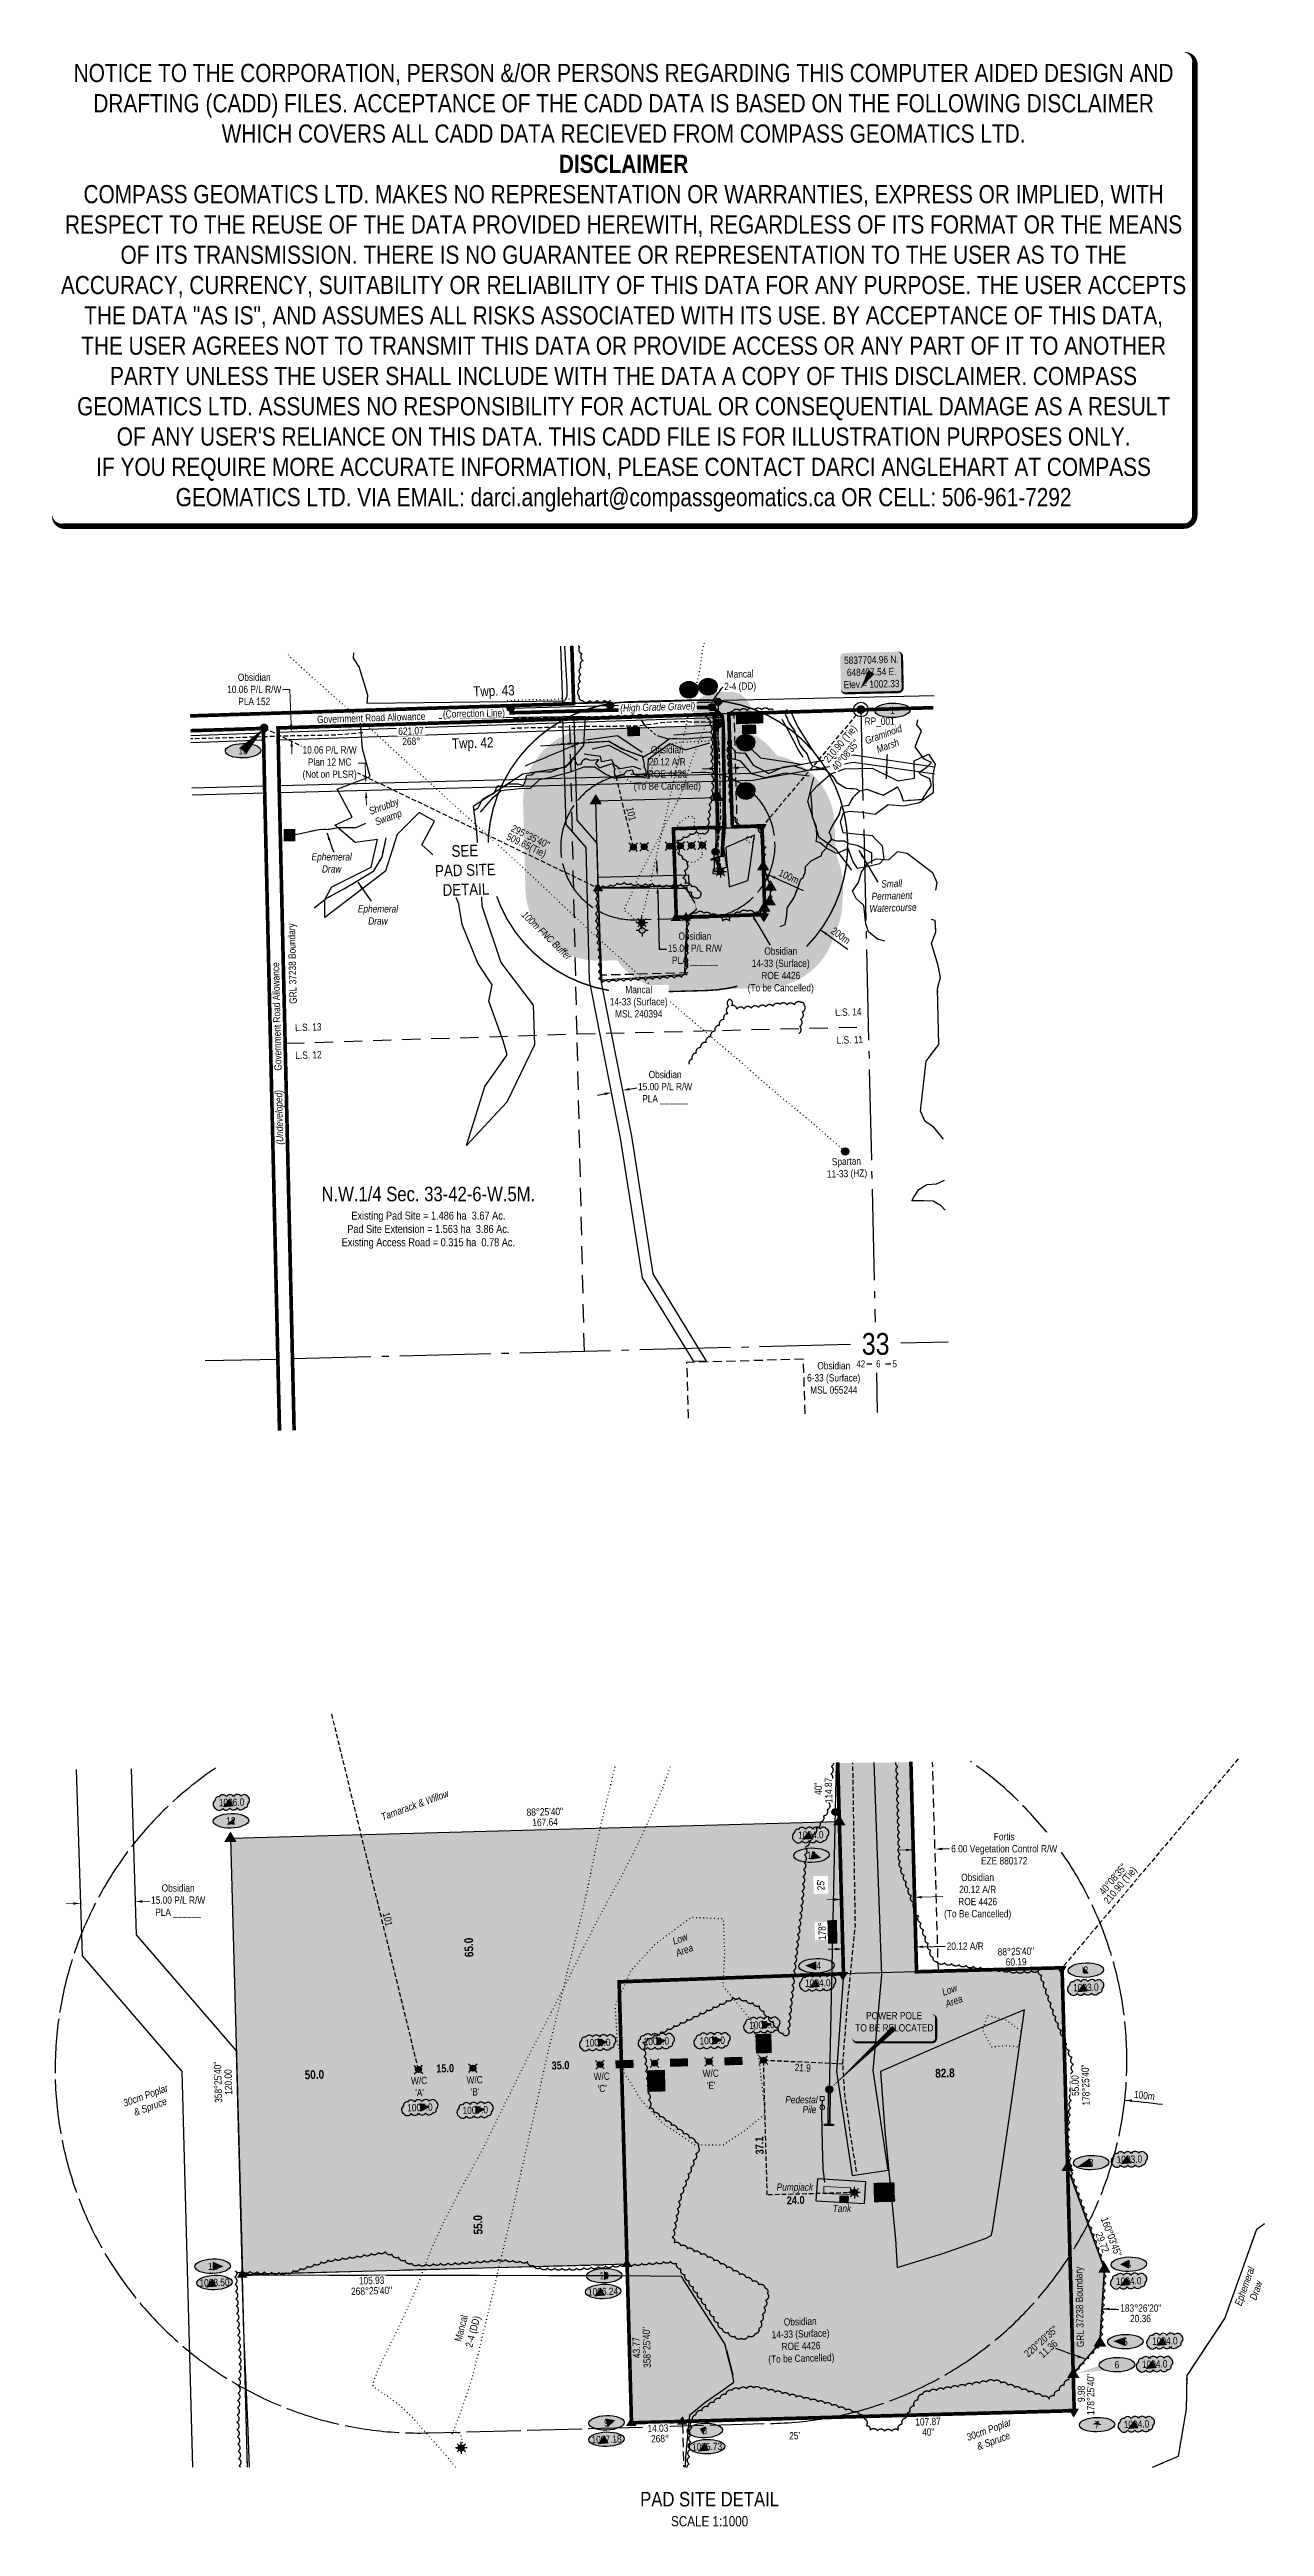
# Model space of a CAD drawing. Extents: x 647291 to 648963, y 5835206 to 5838613.
import ezdxf
from ezdxf.enums import TextEntityAlignment as Align

# ---------------------------------------------------------------- set-up
doc = ezdxf.new("R2010")
doc.units = 0
doc.header["$LTSCALE"] = 5
doc.header["$PDSIZE"] = 0.5
for name, pattern in [('0', [1, 1, 0]), ('CENTERLINEX3', [5, 2.5, -1, 0.5, -1]), ('foc-ACCESSROAD', [3.75, 2.5, -1.25]), ('foc-BUFFER', [16.75, 15, -1.75]), ('foc-DOT', [1, 0.2, -0.8]), ('foc-FLOWLINE', [3.75, 2.5, -1.25]), ('foc-LSD', [8, 5, -3]), ('foc-QUARTERLINE', [33, 25, -3, 2, -3]), ('foc-TIELINE', [1.875, 1.25, -0.625]), ('foc-TOPO', [1, 0.2, -0.8]), ('foc-TOPO-ephemeral', [6.25, 3.125, -0.625, 0.625, -0.625, 0.625, -0.625]), ('foc-WHEELTRACKS', [2, 0.4, -1.6]), ('UG_PIPE', [1.875, 1.25, -0.625])]:
    doc.linetypes.add(name, pattern=pattern)
doc.layers.get('Defpoints').update_dxf_attribs({"color": 9})
for name, color, linetype in [('10', 1, 'Continuous'), ('35', 37, 'Continuous'), ('9', 3, 'Continuous'), ('ABADATA-DRILL-T', 8, 'Continuous'), ('AS-CABLE', 224, 'foc-CABLE'), ('AS-DRILL', 8, 'foc-DOT'), ('AS-FENCE', 48, 'foc-FENCE'), ('AS-PIPE-UG', 44, 'UG_PIPE'), ('AS-POWER', 104, 'foc-POWER'), ('AS-POWER-EXISTING-ANC', 72, 'Continuous'), ('AS-POWER-EXISTING-PP', 72, 'Continuous'), ('AS-POWER-T', 104, 'Continuous'), ('AS-ROADS', 254, 'Continuous'), ('AS-UNDERLAY-H', 141, 'Continuous'), ('AUX-BUFFER', 7, 'foc-BUFFER'), ('C-RW', 13, 'Continuous'), ('C-SYMBOL', 7, 'Continuous'), ('C-WS', 13, 'foc-ACCESSROAD'), ('C-WS-S', 8, 'Continuous'), ('D-TXT', 6, 'Continuous'), ('DETAIL-T', 7, 'Continuous'), ('F-EZE', 190, 'foc-FLOWLINE'), ('F-RW', 190, 'Continuous'), ('F-WS', 190, 'foc-ACCESSROAD'), ('F-WS-S', 8, 'Continuous'), ('L-AREAREQUIRED', 7, 'Continuous'), ('L-BD', 7, 'Continuous'), ('L-BD1', 253, 'Continuous'), ('L-MON', 1, 'Continuous'), ('L-QSEC', 8, 'foc-QUARTERLINE'), ('L-ROAD-T', 7, 'Continuous'), ('L-SEC', 7, 'Continuous'), ('L-SECLBL', 7, 'Continuous'), ('L-SECQ', 8, 'foc-QUARTERLINE'), ('L-SECTION-LSD', 7, 'foc-LSD'), ('L-TIE', 7, 'foc-TIELINE'), ('P-BUFFER-H 30m', 51, 'Continuous'), ('P-BUFFER-T', 40, 'Continuous'), ('P-CROSSINGS', 250, 'Continuous'), ('P-ELEVATION', 7, 'Continuous'), ('P-PROPOSED', 10, 'Continuous'), ('P-PROPOSED-H', 21, 'Continuous'), ('P-TXT', 4, 'Continuous'), ('T-BUSH', 110, '0'), ('T-BUSH-T', 110, 'Continuous'), ('T-DRAW', 143, 'foc-TOPO-ephemeral'), ('T-LOW-AREA', 48, 'foc-TOPO'), ('T-TIE', 201, 'foc-TIELINE'), ('T-VEGETATION CHANGE', 104, 'foc-TOPO'), ('T-WATER', 160, 'Continuous'), ('T-WATER-P3', 160, 'foc-WHEELTRACKS'), ('T-WATER-T', 170, 'Continuous'), ('WATERCOURSE', 146, 'foc-TIELINE'), ('WATERCOURSE-BANKS', 144, 'Continuous'), ('WETLAND', 143, 'Continuous'), ('WETLAND-T', 146, 'Continuous')]:
    doc.layers.add(name, color=color, linetype=linetype)
for name, color, linetype, lineweight in [('AS-GENERAL', 48, 'Continuous', 18), ('C-AR-T', 13, 'Continuous', 9), ('C-RW-T', 13, 'Continuous', 9), ('F-EZE-T', 190, 'Continuous', 9), ('F-RW-T', 190, 'Continuous', 9), ('F-WS-T', 190, 'Continuous', 9), ('T-TEXT', 48, 'Continuous', 18), ('T-TIE-T', 201, 'Continuous', 18)]:
    doc.layers.add(name, color=color, linetype=linetype, lineweight=lineweight)
doc.layers.add('AS-STRUCTURE', color=7, linetype='Continuous', lineweight=30, true_color=0x595959)
for name, color, linetype, true_color in [('AS-STRUCTURE-H', 7, 'Continuous', 0xa8a8a8), ('AS-STRUCTURE-T', 7, 'Continuous', 0x454545), ('AS-TRAPPER-T', 7, 'Continuous', 0xc26100)]:
    doc.layers.add(name, color=color, linetype=linetype, true_color=true_color)
doc.layers.add('AS-TRAPPER BOUNDARY', color=7, linetype='CENTERLINEX3', true_color=0xb85c00, transparency=0.6)
doc.layers.add('DISCLAIMER', color=7, linetype='Continuous', plot=False)
doc.styles.add('100L', font='ARIALN.TTF', dxfattribs={"height": 11})
doc.styles.add('175L', font='ARIALN.TTF', dxfattribs={"height": 20})
doc.styles.add('80', font='ARIALN.TTF', dxfattribs={"height": 10})
doc.styles.add('80CG', font='ARIALN.TTF', dxfattribs={"height": 10})
doc.styles.add('80L', font='ARIALN.TTF', dxfattribs={"height": 10})
doc.styles.add('80LS', font='ARIALNI.TTF', dxfattribs={"height": 10})
doc.styles.add('BOLD', font='ARIALNB.TTF')
doc.styles.add('Crossing', font='ARIALN.TTF', dxfattribs={"height": 10})
doc.styles.add('foc-LtypeFont', font='ARIALN.TTF', dxfattribs={"height": 7.35})
doc.styles.add('MtXpl_Arial_Narrow', font='ARIALNI.TTF')
doc.styles.add('SIMPLEX', font='ARIALN.TTF')
doc.styles.get("Standard").update_dxf_attribs({"font": 'ARIALN.TTF'})
doc.linetypes.add('foc-CABLE', pattern='A,2,-1,["C",foc-LtypeFont,S=0.2,R=0,X=-0.625,Y=-0.75],-1.24,8', length=12.24)
doc.linetypes.add('foc-FENCE', pattern='A,10,-1,["X",foc-LtypeFont,S=0.2,R=0,X=-0.625,Y=-0.75],-1.24', length=12.24)
doc.linetypes.add('foc-POWER', pattern='A,6,-1,["P",foc-LtypeFont,S=0.2,R=0,X=-0.625,Y=-0.75],-1.24,4', length=12.24)
doc.linetypes.add('foc-TOPO-flowdirection-NOLINE', pattern='A,0,[">",foc-LtypeFont,S=0.3,R=0,X=0,Y=-0.945],-20,[">",foc-LtypeFont,S=0.3,R=0,X=0,Y=-0.945],0', length=20)
doc.dimstyles.new('CG2011', dxfattribs={"dimscale": 5, "dimtxt": 9, "dimasz": 2, "dimexe": 0.2, "dimexo": 0.0625, "dimgap": 0.5, "dimtad": 0, "dimtih": 1, "dimtoh": 1, "dimzin": 0, "dimdsep": 46, "dimtxsty": '80CG', "dimcen": 0.1, "dimse1": 1, "dimse2": 1, "dimclrd": 256, "dimclrt": 256, "dimaunit": 1, "dimadec": 4, "dimazin": 0, "dimtfac": 0.06, "dimtofl": 0, "dimtmove": 0, "dimatfit": 1, "dimfxl": 0.2, "dimtolj": 1, "dimtzin": 0, "dimlwd": -1, "dimarcsym": 0})
doc.dimstyles.new('Compass 5 000', dxfattribs={"dimscale": 5, "dimtxt": 9, "dimasz": 2, "dimexe": 0.2, "dimexo": 0.0625, "dimgap": 0.5, "dimtad": 0, "dimtih": 1, "dimtoh": 1, "dimzin": 0, "dimdsep": 46, "dimtxsty": '80CG', "dimcen": 0.1, "dimse1": 1, "dimse2": 1, "dimclrd": 256, "dimclrt": 256, "dimaunit": 1, "dimadec": 4, "dimazin": 0, "dimtfac": 0.06, "dimtofl": 0, "dimtmove": 0, "dimatfit": 1, "dimfxl": 0.2, "dimtolj": 1, "dimtzin": 0, "dimlwd": -1, "dimarcsym": 0})

msp = doc.modelspace()

# ---------------------------------------------------------------- texts
at = {"layer": '35', "color": 3, "style": '80'}
msp.add_attdef('RP_001', (648412.668, 5837684.091), 'RP', height=9.9971, dxfattribs=at)
at = {"layer": 'AS-STRUCTURE-T', "insert": (648369.261, 5835648.332), "char_height": 9.99711, "attachment_point": 1, "style": '80L'}
msp.add_mtext_dynamic_manual_height_columns('\\pi-0.47125;{\\fArial Narrow|b0|i1|c0|p34;Tank}', width=23.70932, gutter_width=50, heights=[0], dxfattribs=at)
at = {"layer": 'AS-TRAPPER-T', "color": 52, "true_color": 0xbadd22, "style": '80L'}
for p in [(647631.616, 5837300.373), (648714.626, 5835452.679)]:
    msp.add_text('GRL 37238 Boundary', height=9.99126, rotation=91.329994, dxfattribs=at).set_placement(p)
at = {"layer": 'AUX-BUFFER', "char_height": 9.9971, "attachment_point": 1, "style": '80L'}
for s, insert, rotation in [('100m', (648297.475, 5837485.739), 335.889527), ('200m', (648371.116, 5837406.52), 324.425184), ('100m', (648783.922, 5835805.395), 353.693896)]:
    msp.add_mtext_dynamic_manual_height_columns(s, width=34.23455, gutter_width=225, heights=[0], dxfattribs=dict(at, insert=insert, rotation=rotation))
at = {"layer": 'C-SYMBOL', "color": 3, "linetype": 'Continuous', "style": '175L'}
msp.add_text('N.W.1/4 Sec. 33-42-6-W.5M.', height=19.99409, dxfattribs=at).set_placement((647812.5, 5837022.695), align=Align.BOTTOM_CENTER)
at = {"layer": 'C-WS', "insert": (648333.225, 5836807.466), "char_height": 9.99706, "attachment_point": 1, "style": '80L'}
msp.add_mtext_dynamic_manual_height_columns('\\pi14.41209;Obsidian\\P\\pi0.27232;6-33 (Surface)\\P\\pi4.55824;MSL 055244', width=72.64486, gutter_width=50.014, heights=[0], dxfattribs=at)
at = {"layer": 'C-WS-S', "char_height": 9.99711, "attachment_point": 1, "style": '80L'}
for s, width, gutter_width, insert, rotation in [('\\pi4.03531;Mancal\\P\\pi0.21309;2-4 (DD)', 43.306, 50, (648218.809, 5837758.352), 1.292964), ('\\pi8.01263;Spartan\\P\\pi0.68528;11-33 (HZ)', 54.81351, 50.014, (648359.441, 5837087.664), 1.768495), ('\\pi19.63217;Mancal\\P\\pi15.80995;2-4 (DD)', 74.49973, 125, (647843.148, 5835442.915), 75.411368)]:
    msp.add_mtext_dynamic_manual_height_columns(s, width=width, gutter_width=gutter_width, heights=[0], dxfattribs=dict(at, insert=insert, rotation=rotation))
at = {"layer": 'D-TXT', "color": 3, "char_height": 14, "attachment_point": 1, "rotation": 1.770804, "style": '80L'}
for s, width, insert in [('Twp. 43', 56.4428, (647873.945, 5837736.859)), ('Twp. 42', 101.4247, (647844.763, 5837665.182))]:
    msp.add_mtext_dynamic_manual_height_columns(s, width=width, gutter_width=47.514, heights=[0], dxfattribs=dict(at, insert=insert))
at = {"layer": 'DETAIL-T', "color": 3, "insert": (648199.45, 5835229.736), "char_height": 20, "width": 190.30914, "attachment_point": 5, "style": '80CG'}
msp.add_mtext('PAD SITE DETAIL\\P{\\H0.7x;SCALE 1:1000}', dxfattribs=at)
at = {"layer": 'F-WS-T', "insert": (648297.292, 5837377.837), "char_height": 9.99704, "width": 90.42797, "attachment_point": 2, "line_spacing_factor": 1.010641, "style": '80CG'}
msp.add_mtext('Obsidian \\P14-33 (Surface) \\PROE 4426\\P(To be Cancelled)', dxfattribs=at)
at = {"layer": 'F-WS-T', "insert": (648323.935, 5835492.795), "char_height": 9.99711, "width": 180.85715, "attachment_point": 2, "rotation": 1.739395, "line_spacing_factor": 1.010641, "style": '80CG'}
msp.add_mtext('Obsidian \\P14-33 (Surface) \\PROE 4426\\P(To be Cancelled)', dxfattribs=at)
at = {"layer": 'L-AREAREQUIRED', "color": 5, "insert": (647812.5, 5837014.431), "char_height": 10.99675, "width": 237.51521, "attachment_point": 2, "style": '100L'}
msp.add_mtext('Existing Pad Site = 1.486 ha  3.67 Ac.\\PPad Site Extension = 1.563 ha  3.86 Ac.\\PExisting Access Road = 0.315 ha  0.78 Ac.', dxfattribs=at)
at = {"layer": 'L-BD', "style": '80L'}
for s, height, rotation, p in [("295%%D35'40''", 9.99711, 334.4057, (647953.062, 5837530.323)), ("40°08'35''", 9.9971, 49.8567, (648754.246, 5836096.447)), ('210.90 (Tie)', 9.99711, 49.8567, (648765.136, 5836087.263))]:
    msp.add_text(s, height=height, rotation=rotation, dxfattribs=at).set_placement(p, align=Align.MIDDLE)
at = {"layer": 'L-BD', "color": 3, "style": 'BOLD'}
for s, height, rotation, p in [('65.0', 11.9965, 91.571911, (647874.56, 5835989.154)), ('50.0', 11.9965, 1.571911, (647642.525, 5835821.114)), ('15.0', 10.9968, 1.571911, (647823.55, 5835830.273)), ('35.0', 10.9968, 1.571911, (647982.238, 5835834.423)), ('82.8', 11.9965, 1.571911, (648509.982, 5835823.221)), ('37.1', 10.9968, 91.571911, (648273.864, 5835717.793)), ('55.0', 11.9965, 91.571911, (647887.139, 5835607.686)), ('24.0', 10.9968, 1.571911, (648305.719, 5835649.001))]:
    msp.add_text(s, height=height, rotation=rotation, dxfattribs=at).set_placement(p)
at = {"layer": 'L-BD', "char_height": 9.9971, "attachment_point": 2, "rotation": 1.7731, "style": '80L', "bg_fill": 1, "box_fill_scale": 1.15, "bg_fill_color": 51, "bg_fill_transparency": 0}
for s, insert, width in [("13'", (648094.674, 5837679.865), 14.46826), ('200.53', (648254.415, 5837696.894), 34.58523), ("35''", (648253.645, 5837682.617), 16.66408)]:
    msp.add_mtext(s, dxfattribs=dict(at, insert=insert, width=width))
at = {"layer": 'L-BD', "color": 3, "char_height": 10.9968, "width": 24.82017, "attachment_point": 1, "rotation": 1.571911, "style": 'BOLD', "bg_fill": 1, "box_fill_scale": 1, "bg_fill_color": 21, "bg_fill_transparency": 0}
for insert in [(648069.828, 5835847.119), (648144.778, 5835849.176), (648219.728, 5835851.233)]:
    msp.add_mtext('15.0', dxfattribs=dict(at, insert=insert))
at = {"layer": 'L-BD1'}
for s, rotation, p in [('88°25\'40"', 1.571911, (647972.735, 5836188.932)), ('167.64', 1.571911, (647973.126, 5836174.691)), ('88°25\'40"', 1.571911, (648620.824, 5835996.806)), ('60.19', 1.571911, (648621.214, 5835982.565)), ('358°25\'40"', 91.571911, (647523.103, 5835816.862)), ('120.00', 91.571911, (647537.344, 5835817.253)), ('160°03\'45"', 290.921118, (648752.156, 5835604.415)), ('29.72', 290.921118, (648739.762, 5835596.671)), ('43.77', 91.571911, (648098.649, 5835451.855)), ('358°25\'40"', 91.571911, (648112.889, 5835452.245)), ('9.98', 90, (648710.688, 5835388.31)), ('178°25\'40"', 90, (648723.539, 5835387.524)), ('107.87', 1.571911, (648499.916, 5835350.155)), ('268°', 1.571911, (648131.243, 5835326.832)), ("25'", 1.571911, (648316.386, 5835330.787)), ('40"', 1.571911, (648500.307, 5835335.915))]:
    msp.add_text(s, height=9.9971, rotation=rotation, dxfattribs=at).set_placement(p, align=Align.MIDDLE_CENTER)
at = {"layer": 'L-BD1', "insert": (648735.749, 5835511.343), "char_height": 9.99711, "width": 111.9821, "attachment_point": 1, "line_spacing_factor": 0.860679}
msp.add_mtext('\\pi28.65925;183°26\'20"\\P\\pi42.09329;20.36', dxfattribs=at)
at = {"layer": 'L-BD1', "insert": (648630.826, 5835445.311), "char_height": 9.99711, "width": 55.99105, "attachment_point": 1, "rotation": 41.754469, "line_spacing_factor": 0.855}
msp.add_mtext('\\pi0.21024;220°20\'35"\\P\\pi14.55125;11.36', dxfattribs=at)
at = {"layer": 'P-BUFFER-T', "insert": (647946.845, 5837428.841), "char_height": 10, "attachment_point": 1, "rotation": 315.920781, "style": '80L'}
msp.add_mtext_dynamic_manual_height_columns('{\\fArial Narrow|b0|i1|c0|p34;100m FNC Buffer}', width=90.22278, gutter_width=50, heights=[0], dxfattribs=at)
at = {"layer": 'P-TXT', "char_height": 9.99711, "attachment_point": 1, "rotation": 1.571911, "style": '80L', "bg_fill": 1, "bg_fill_color": 21, "bg_fill_transparency": 0}
for s, width, insert, box_fill_scale in [("\\pi0.13157;W/C\\P\\pi5.77796;'F'", 21.894, (648262.44, 5835883.136), 1), ("\\pi0.13157;W/C\\P\\pi5.14376;'D'", 21.894, (648114.622, 5835831.836), 1.15), ('\\pi3.85668;W/H \\P\\pi0.66865;14-33 ', 28.86004, (648424.897, 5835678.477), 1)]:
    msp.add_mtext_dynamic_manual_height_columns(s, width=width, gutter_width=50, heights=[0], dxfattribs=dict(at, insert=insert, box_fill_scale=box_fill_scale))
at = {"layer": 'P-TXT', "char_height": 9.99711, "attachment_point": 1, "rotation": 1.571911, "style": '80L'}
for s, insert in [("\\pi0.13157;W/C\\P\\pi5.45745;'E'", (648189.572, 5835833.893)), ("\\pi0.13157;W/C\\P\\pi5.45745;'A'", (647788.385, 5835823.91)), ("\\pi0.13157;W/C\\P\\pi5.45745;'B'", (647864.788, 5835824.98)), ("\\pi0.13157;W/C\\P\\pi5.14376;'C'", (648039.672, 5835829.779))]:
    msp.add_mtext_dynamic_manual_height_columns(s, width=21.894, gutter_width=50, heights=[0], dxfattribs=dict(at, insert=insert))
at = {"layer": 'T-BUSH-T', "char_height": 9.99711, "attachment_point": 1, "rotation": 20, "style": '80L'}
for insert in [(647391.262, 5835792.396), (648551.332, 5835332.73)]:
    msp.add_mtext_dynamic_manual_height_columns('\\pi0.37312;{\\fArial Narrow|b0|i1|c0|p34;30cm Poplar\\P\\pi9.73945;& Spruce}', width=65.40696, gutter_width=50, heights=[0], dxfattribs=dict(at, insert=insert))
at = {"layer": 'T-TEXT', "style": '80LS'}
msp.add_text('(Undeveloped)', height=10, rotation=91.330002, dxfattribs=at).set_placement((647607.165, 5837144.089), align=Align.MIDDLE_CENTER)
at = {"layer": 'T-TEXT', "char_height": 9.99711, "attachment_point": 1, "rotation": 20, "style": '80L'}
for insert in [(648145.886, 5836014.803), (648516.594, 5835944.626)]:
    msp.add_mtext_dynamic_manual_height_columns('\\pi1.45142;{\\fArial Narrow|b0|i1|c0|p34;Low \\P\\pi0.11484;Area}', width=24.07681, gutter_width=50, heights=[0], dxfattribs=dict(at, insert=insert))
at = {"layer": 'T-TEXT', "char_height": 9.99711, "attachment_point": 1, "style": '80L'}
for s, width, insert in [('{\\fArial Narrow|b0|i1|c0|p34;Pedestal}', 45.16821, (648303.535, 5835797.966)), ('\\pi0.29821;{\\fArial Narrow|b0|i1|c0|p34;Pile}', 18.9131, (648326.987, 5835784.481)), ('\\pi0.30285;{\\fArial Narrow|b0|i1|c0|p34;Pumpjack}', 51.00723, (648291.322, 5835677.731))]:
    msp.add_mtext_dynamic_manual_height_columns(s, width=width, gutter_width=50, heights=[0], dxfattribs=dict(at, insert=insert))
at = {"layer": 'T-TIE-T', "char_height": 9.9971, "attachment_point": 1, "style": '80L'}
for s, width, insert, rotation in [('101', 17.09181, (648094.231, 5837571.831), 283.711062), ('101', 17.09181, (647759.31, 5836051.67), 283.711062), ('21.9', 21.88035, (648316.674, 5835842.437), 357.440779)]:
    msp.add_mtext_dynamic_manual_height_columns(s, width=width, gutter_width=50, heights=[0], dxfattribs=dict(at, insert=insert, rotation=rotation))
at = {"layer": 'T-WATER-T', "char_height": 9.99711, "attachment_point": 1, "style": '80L'}
for insert in [(647651.526, 5837507.413), (647715.2, 5837435.841)]:
    msp.add_mtext_dynamic_manual_height_columns('\\pi0.31721;{\\fArial Narrow|b0|i1|c0|p34;Ephemeral \\P\\pi14.57298;Draw}', width=55.97995, gutter_width=50, heights=[0], dxfattribs=dict(at, insert=insert))
for s, width, gutter_width, insert, rotation in [('\\pi18.22258;{\\fArial Narrow|b0|i1|c0|p34;Small \\P\\pi4.36914;Permanent \\P\\pi0.77196;Watercourse}', 64.75211, 50, (648417.185, 5837469.421), 1.877071), ('\\pi0.31721;{\\fArial Narrow|b0|i1|c0|p34;Ephemeral \\P\\pi14.57298;Draw}', 55.97995, 125, (648921.346, 5835511.662), 70.328644)]:
    msp.add_mtext_dynamic_manual_height_columns(s, width=width, gutter_width=gutter_width, heights=[0], dxfattribs=dict(at, insert=insert, rotation=rotation))
at = {"layer": 'WETLAND-T', "insert": (648416.172, 5837668.052), "char_height": 9.99711, "width": 43.45034, "attachment_point": 1, "rotation": 20, "style": '80L'}
msp.add_mtext('\\pi-4.37234;{\\fArial Narrow|b0|i1|c0|p34;Graminoid \\P\\pi6.22487;Marsh}', dxfattribs=at)
at = {"layer": 'WETLAND-T', "insert": (647729.094, 5837569.289), "char_height": 9.99711, "attachment_point": 1, "rotation": 20, "style": '80L'}
msp.add_mtext_dynamic_manual_height_columns('\\pi0.46201;{\\fArial Narrow|b0|i1|c0|p34;Shrubby \\P\\pi3.16587;Swamp}', width=43.46289, gutter_width=50, heights=[0], dxfattribs=at)

# ---------------------------------------------------------------- blocks, each defined once
blk = doc.blocks.new('L-SECLBL')
at = {"layer": '9', "color": 7}
for p, q in [((-5.1, -27.8), (-12.3, -27.8)), ((20.7, -27.8), (13.5, -27.8))]:
    blk.add_line(p, q, dxfattribs=at)
at = {"layer": '10', "color": 2, "style": 'SIMPLEX'}
blk.add_attdef('SEC', text='', height=30, dxfattribs=at).set_placement((0, 0), align=Align.MIDDLE)
at = {"layer": '10', "color": 5, "style": '80L'}
blk.add_attdef('TWP', text='', height=9.5, dxfattribs=at).set_placement((-14.4, -27.4), align=Align.MIDDLE_RIGHT)
blk.add_attdef('RGE', text='', height=9.5, dxfattribs=at).set_placement((3.6, -27.4), align=Align.MIDDLE_CENTER)
blk.add_attdef('MER', text='', height=9.5, dxfattribs=at).set_placement((23.2, -27.4), align=Align.MIDDLE_LEFT)
blk = doc.blocks.new('*D562')
at = {"layer": 'C-RW', "transparency": 16777216}
for p, q in [((648054.9, 5837176.2), (648045.1, 5837174.3)), ((648089.3, 5837182.9), (648099.1, 5837184.9))]:
    blk.add_line(p, q, dxfattribs=at)
for points in [[(648054.6, 5837177.8), (648055.3, 5837174.6), (648064.8, 5837178.1)], [(648089, 5837184.6), (648089.6, 5837181.3), (648079.5, 5837181)]]:
    blk.add_solid(points, dxfattribs=at)
at = {"layer": 'Defpoints', "color": 0, "transparency": 16777216}
for p in [(648066.4, 5837169.7), (648079.5, 5837181), (648081.1, 5837172.6)]:
    blk.add_point(p, dxfattribs=at)
at = {"layer": 'C-RW', "transparency": 16777216, "insert": (648138.2, 5837184.9), "char_height": 10, "attachment_point": 5, "style": '80CG'}
blk.add_mtext('\\A1;Obsidian \\P15.00 P/L R/W\\PPLA ______', dxfattribs=at)
blk = doc.blocks.new('*D554')
at = {"layer": 'C-AR-T', "transparency": 16777216}
for p, q in [((648199.2, 5837623.6), (648189.2, 5837623.3)), ((648239.3, 5837624.9), (648249.3, 5837625.2))]:
    blk.add_line(p, q, dxfattribs=at)
for points in [[(648199.2, 5837625.3), (648199.3, 5837622), (648209.2, 5837623.9)], [(648239.3, 5837626.6), (648239.4, 5837623.2), (648229.3, 5837624.6)]]:
    blk.add_solid(points, dxfattribs=at)
at = {"layer": 'Defpoints', "color": 0, "transparency": 16777216}
for p in [(648209.2, 5837623.9), (648210.5, 5837582.9), (648230.6, 5837583.5)]:
    blk.add_point(p, dxfattribs=at)
at = {"layer": 'C-AR-T', "transparency": 16777216, "insert": (648141.2, 5837623.3), "char_height": 10, "attachment_point": 5, "style": '80CG', "bg_fill": 1, "box_fill_scale": 1.1, "bg_fill_color": 51, "bg_fill_transparency": 0}
blk.add_mtext('\\A1;Obsidian\\P20.12 A/R\\PROE 4426\\P(To Be Cancelled)', dxfattribs=at)
blk = doc.blocks.new('*D555')
at = {"layer": 'C-RW-T', "transparency": 16777216}
for p, q in [((647622.1, 5837732.7), (647612.1, 5837732.7)), ((647623.6, 5837684.1), (647622.1, 5837732.7)), ((647624.6, 5837654), (647624.9, 5837644))]:
    blk.add_line(p, q, dxfattribs=at)
for points in [[(647625.3, 5837684.1), (647622, 5837684), (647623.9, 5837674.1)], [(647626.2, 5837654.1), (647622.9, 5837654), (647624.2, 5837664)]]:
    blk.add_solid(points, dxfattribs=at)
at = {"layer": 'Defpoints', "color": 0, "transparency": 16777216}
for p in [(647815.8, 5837680), (647624.2, 5837664), (647816.2, 5837669.9)]:
    blk.add_point(p, dxfattribs=at)
at = {"layer": 'C-RW-T', "transparency": 16777216, "insert": (647573, 5837732.7), "char_height": 10, "attachment_point": 5, "style": '80CG'}
blk.add_mtext('\\A1;Obsidian\\P10.06 P/L R/W\\PPLA 152', dxfattribs=at)
blk = doc.blocks.new('*D558')
at = {"layer": 'C-RW-T', "transparency": 16777216}
for p, q in [((647324.3, 5836062.7), (647314.3, 5836062.4)), ((647419.2, 5836065.7), (647429.2, 5836066))]:
    blk.add_line(p, q, dxfattribs=at)
for points in [[(647324.2, 5836064.4), (647324.3, 5836061.1), (647334.3, 5836063)], [(647419.2, 5836067.4), (647419.3, 5836064), (647409.2, 5836065.4)]]:
    blk.add_solid(points, dxfattribs=at)
at = {"layer": 'Defpoints', "color": 0, "transparency": 16777216}
for p in [(647332.6, 5836116), (647407.6, 5836118.3), (647334.3, 5836063)]:
    blk.add_point(p, dxfattribs=at)
at = {"layer": 'C-RW-T', "transparency": 16777216, "insert": (647468.3, 5836066), "char_height": 10, "attachment_point": 5, "style": '80CG'}
blk.add_mtext('\\A1;Obsidian\\P15.00 P/L R/W\\PPLA ______', dxfattribs=at)
blk = doc.blocks.new('*D559')
at = {"layer": 'Defpoints', "color": 0, "transparency": 16777216}
for p in [(647852.2, 5837606.8), (647852.4, 5837596.7)]:
    blk.add_point(p, dxfattribs=at)
at = {"layer": 'F-RW-T', "transparency": 16777216}
for p, q in [((647725.8, 5837631.3), (647715.8, 5837631.3)), ((647726.2, 5837613.5), (647725.8, 5837631.3)), ((647727, 5837583.4), (647727.3, 5837573.4))]:
    blk.add_line(p, q, dxfattribs=at)
for points in [[(647727.9, 5837613.5), (647724.6, 5837613.4), (647726.5, 5837603.5)], [(647728.7, 5837583.5), (647725.4, 5837583.4), (647726.8, 5837593.4)]]:
    blk.add_solid(points, dxfattribs=at)
at = {"layer": 'F-RW-T', "transparency": 16777216, "insert": (647676.7, 5837631.3), "char_height": 10, "attachment_point": 5, "style": '80CG', "bg_fill": 3, "box_fill_scale": 1.1, "bg_fill_color": 256, "bg_fill_true_color": 13158600, "bg_fill_transparency": 0}
blk.add_mtext('\\A1;10.06 P/L R/W\\PPlan 12 MC\\P(Not on PLSR)', dxfattribs=at)
at = {"layer": 'Defpoints', "color": 0, "transparency": 16777216}
blk.add_point((647726.8, 5837593.4), dxfattribs=at)
blk = doc.blocks.new('*U524')
h = blk.add_hatch(color=255)
h.dxf.hatch_style = 1
edge = h.paths.add_edge_path()
edge.add_arc((1.1, -0.02), 0.2, -90.97497, 89.02503, ccw=False)
edge.add_line((1.1, -0.22), (-0.2, -0.2))
edge.add_line((-0.2, -0.2), (-1.1, -0.18))
edge.add_arc((-1.1, 0.02), 0.2, 89.02503, 269.02503, ccw=False)
edge.add_line((-1.1, 0.22), (1.1, 0.18))
h = blk.add_hatch(color=255)
h.dxf.hatch_style = 1
edge = h.paths.add_edge_path()
edge.add_arc((-0.02, -1.33), 0.2, 179.02503, 359.02503, ccw=False)
edge.add_line((-0.22, -1.32), (-0.2, -0.2))
edge.add_line((-0.2, -0.2), (0.2, -0.2))
edge.add_line((0.2, -0.2), (0.18, -1.33))
at = {"color": 255}
blk.add_lwpolyline([(1.1, 0.18, -1), (1.1, -0.22), (-0.2, -0.2), (-1.1, -0.18, -1), (-1.1, 0.22)], format="xyb", close=True, dxfattribs=at)
at = {"color": 72, "const_width": 0.1, "flags": 128}
for points in [[(1.1, -0.02), (-1.1, 0.02)], [(-0.02, -1.33), (0, 0)]]:
    blk.add_lwpolyline(points, dxfattribs=at)
at = {"color": 255, "flags": 128}
blk.add_lwpolyline([(0.18, -1.33, -1), (-0.22, -1.32), (-0.2, -0.2), (0.2, -0.2)], format="xyb", close=True, dxfattribs=at)
blk = doc.blocks.new('*U525')
h = blk.add_hatch(color=255)
h.dxf.hatch_style = 1
edge = h.paths.add_edge_path()
edge.add_arc((1.03, 0.39), 0.2, -69.41699, 110.58301, ccw=False)
edge.add_line((1.1, 0.2), (-0.12, -0.26))
edge.add_line((-0.12, -0.26), (-0.96, -0.57))
edge.add_arc((-1.03, -0.39), 0.2, 110.58301, 290.58301, ccw=False)
edge.add_line((-1.1, -0.2), (0.96, 0.57))
h = blk.add_hatch(color=255)
h.dxf.hatch_style = 1
edge = h.paths.add_edge_path()
edge.add_arc((1.4, -3.73), 0.2, -159.41699, 20.58301, ccw=False)
edge.add_line((1.21, -3.8), (-0.12, -0.26))
edge.add_line((-0.12, -0.26), (0.26, -0.12))
edge.add_line((0.26, -0.12), (1.59, -3.66))
at = {"color": 255}
blk.add_lwpolyline([(0.96, 0.57, -1), (1.1, 0.2), (-0.12, -0.26), (-0.96, -0.57, -1), (-1.1, -0.2)], format="xyb", close=True, dxfattribs=at)
at = {"color": 72, "const_width": 0.1, "flags": 128}
for points in [[(1.03, 0.39), (-1.03, -0.39)], [(1.4, -3.73), (0, 0)]]:
    blk.add_lwpolyline(points, dxfattribs=at)
at = {"color": 255, "flags": 128}
blk.add_lwpolyline([(1.59, -3.66, -1), (1.21, -3.8), (-0.12, -0.26), (0.26, -0.12)], format="xyb", close=True, dxfattribs=at)
blk = doc.blocks.new('*U527')
h = blk.add_hatch(color=255)
h.dxf.hatch_style = 1
edge = h.paths.add_edge_path()
edge.add_arc((0.11, 9.73), 0.2, -0.66013, 179.33987, ccw=False)
edge.add_line((0.31, 9.73), (0.2, 0.2))
edge.add_line((0.2, 0.2), (-0.2, 0.2))
edge.add_line((-0.2, 0.2), (-0.09, 9.73))
h = blk.add_hatch(color=255)
h.dxf.hatch_style = 1
edge = h.paths.add_edge_path()
edge.add_arc((-1.1, 0.01), 0.2, 89.33987, 269.33987, ccw=False)
edge.add_line((-1.1, 0.21), (0.2, 0.2))
edge.add_line((0.2, 0.2), (1.1, 0.19))
edge.add_arc((1.1, -0.01), 0.2, -90.66013, 89.33987, ccw=False)
edge.add_line((1.1, -0.21), (-1.1, -0.19))
at = {"color": 255, "flags": 128}
blk.add_lwpolyline([(-0.09, 9.73, -1), (0.31, 9.73), (0.2, 0.2), (-0.2, 0.2)], format="xyb", close=True, dxfattribs=at)
at = {"color": 72, "const_width": 0.1, "flags": 128}
for points in [[(0.11, 9.73), (0, 0)], [(-1.1, 0.01), (1.1, -0.01)]]:
    blk.add_lwpolyline(points, dxfattribs=at)
at = {"color": 255}
blk.add_lwpolyline([(-1.1, -0.19, -1), (-1.1, 0.21), (0.2, 0.2), (1.1, 0.19, -1), (1.1, -0.21)], format="xyb", close=True, dxfattribs=at)
blk = doc.blocks.new('POWERPOLE')
h = blk.add_hatch(color=255)
edge = h.paths.add_edge_path()
edge.add_arc((0, 0), 0.96, 0, 360)
at = {"linetype": 'Continuous'}
for p, q in [((0.68, -0.68), (-0.68, 0.68)), ((-0.68, -0.68), (0.68, 0.68))]:
    blk.add_line(p, q, dxfattribs=at)
blk.add_circle((0, 0), 0.96, dxfattribs=at)
blk = doc.blocks.new('xing2')
h = blk.add_hatch(color=50)
h.dxf.hatch_style = 1
edge = h.paths.add_edge_path()
edge.add_ellipse((0, 0), major_axis=(-12.5, 0), ratio=0.816297, start_angle=0, end_angle=360)
h = blk.add_hatch(color=250)
h.dxf.hatch_style = 1
edge = h.paths.add_edge_path()
edge.add_ellipse((0, -2), major_axis=(-12.5, 0), ratio=0.816297, start_angle=0, end_angle=180)
edge.add_line((12.5, -2), (12.5, 0))
edge.add_ellipse((0, 0), major_axis=(-12.5, 0), ratio=0.816297, start_angle=0, end_angle=180, ccw=False)
edge.add_line((-12.5, 0), (-12.5, -2))
at = {"color": 250}
blk.add_ellipse((0, 0), major_axis=(-12.5, 0), ratio=0.816297, dxfattribs=at)
blk.add_ellipse((0, -2), major_axis=(-12.5, 0), ratio=0.816297, start_param=0, end_param=3.141593, dxfattribs=at)
at = {"color": 250, "style": 'Crossing'}
blk.add_attdef('CROSSING', text='', height=9, dxfattribs=at).set_placement((0.1, 0), align=Align.MIDDLE_CENTER)
at = {"color": 250, "style": 'Crossing', "flags": 1}
for tag, p in [('DESCRIPTION', (0.1, -25.8)), ('OWNER', (0.1, -12.5)), ('LOCATION', (0.1, -39.3)), ('DWG_REF', (0.1, -52.8))]:
    blk.add_attdef(tag, text='', height=9, dxfattribs=at).set_placement(p, align=Align.MIDDLE_CENTER)
blk = doc.blocks.new('GABD')
for p, q in [((-0.81, 0), (-1.62, 0)), ((0, 0.81), (0, 1.62)), ((1.62, 0), (0.81, 0)), ((0, -0.81), (0, -1.62))]:
    blk.add_line(p, q)
blk.add_circle((0, 0), 0.8)
blk = doc.blocks.new('GAS')
h = blk.add_hatch(color=255)
h.dxf.hatch_style = 1
edge = h.paths.add_edge_path()
edge.add_arc((0, 0), 0.9, 0, 360)
for p, q in [((-0.81, 0), (-1.62, 0)), ((-0.57, 0.57), (-1.14, 1.14)), ((0, 0.81), (0, 1.62)), ((0.57, 0.57), (1.14, 1.14)), ((1.62, 0), (0.81, 0)), ((-0.57, -0.57), (-1.14, -1.14)), ((0, -0.81), (0, -1.62)), ((1.14, -1.14), (0.57, -0.57))]:
    blk.add_line(p, q)
blk.add_circle((0, 0), 0.8)
blk = doc.blocks.new('BH_Existing')
at = {"layer": 'ABADATA-DRILL-T'}
h = blk.add_hatch(color=256, dxfattribs=at)
h.dxf.hatch_style = 1
edge = h.paths.add_edge_path()
edge.add_arc((0, 0), 0.5, 0, 360)
blk.add_circle((0, 0), 0.5, dxfattribs=at)
blk = doc.blocks.new('fdia')
at = {"color": 255, "const_width": 1}
blk.add_lwpolyline([(-0.5, 0, 1), (0.5, 0, 1)], format="xyb", close=True, dxfattribs=at)
blk = doc.blocks.new('Fdiaa')
blk.add_blockref('fdia', (0, 0))
blk = doc.blocks.new('fdib')
at = {"color": 1, "const_width": 1.6}
blk.add_lwpolyline([(-0.4, 0, 1), (0.4, 0, 1)], format="xyb", close=True, dxfattribs=at)
at = {"color": 1}
blk.add_circle((0, 0), 0.8, dxfattribs=at)
blk = doc.blocks.new('Fdibb')
blk.add_blockref('fdib', (0, 0))
blk = doc.blocks.new('fdicc')
for name in ['Fdibb', 'Fdiaa']:
    blk.add_blockref(name, (0, 0))
blk = doc.blocks.new('FDI')
blk.add_blockref('fdicc', (0, 0))
blk = doc.blocks.new('STRIA')
blk.add_hatch(color=255).paths.add_polyline_path([(-0.04, 1.52), (-1.47, -0.87), (1.39, -0.87)])
blk = doc.blocks.new('STRIAA')
blk.add_blockref('STRIA', (0, 0))
blk = doc.blocks.new('STRIB')
at = {"color": 1}
blk.add_solid([(-1.12, -0.67), (-0.04, 1.13), (1.04, -0.67)], dxfattribs=at)
blk = doc.blocks.new('STRIBB')
blk.add_blockref('STRIB', (0, 0))
blk = doc.blocks.new('STRICC')
for name in ['STRIAA', 'STRIBB']:
    blk.add_blockref(name, (0, 0))
blk = doc.blocks.new('fdspike')
blk.add_blockref('STRICC', (0, 0))
blk = doc.blocks.new('WC')
at = {"layer": 'L-MON'}
h = blk.add_hatch(color=255, dxfattribs=at)
h.dxf.hatch_style = 1
edge = h.paths.add_edge_path()
edge.add_arc((0, 0), 0.9, 0, 360)
at = {"layer": 'L-MON', "color": 240, "flags": 128}
for points in [[(-0.62, 0.5), (-1.23, 1.12)], [(0.52, 0.61), (1.13, 1.21)], [(-1.18, -1.18), (-0.56, -0.57)], [(1.16, -1.18), (0.56, -0.57)]]:
    blk.add_lwpolyline(points, dxfattribs=at)
at = {"layer": 'L-MON', "color": 240}
for radius in [0.8, 0.373]:
    blk.add_circle((0, 0), radius, dxfattribs=at)
blk = doc.blocks.new('TRIA')
blk.add_hatch(color=255).paths.add_polyline_path([(-0.04, 1.52), (-1.47, -0.87), (1.39, -0.87)])
blk = doc.blocks.new('Hybrid_EC')
at = {"color": 251}
for points in [[(-1.3, -0.74), (0, 1.42), (1.3, -0.74)], [(0.47, -0.26), (0, 0.53), (-0.47, -0.26)]]:
    blk.add_lwpolyline(points, close=True, dxfattribs=at)
at = {"layer": 'Defpoints'}
blk.add_circle((0, 0), 0.05, dxfattribs=at)
at = {"xscale": 1.2, "yscale": 1.2, "zscale": 1.2}
blk.add_blockref('TRIA', (0.05, 0.06), dxfattribs=at)
blk = doc.blocks.new('*U550')
at = {"layer": 'P-ELEVATION'}
h = blk.add_hatch(color=111, dxfattribs=at)
h.dxf.hatch_style = 1
edge = h.paths.add_edge_path()
edge.add_ellipse((0, 0), major_axis=(-24.4, 0), ratio=0.410256, start_angle=0, end_angle=360)
at = {"layer": 'P-ELEVATION', "color": 7, "flags": 128}
blk.add_lwpolyline([(0, 0, 12.5, 0, 0), (-43.4, 2.2, 0, 0, 0)], format="xyseb", dxfattribs=at)
at = {"layer": 'P-ELEVATION', "color": 7}
blk.add_ellipse((0, 0), major_axis=(-24.4, 0), ratio=0.410256, dxfattribs=at)
at = {"layer": 'P-ELEVATION', "style": '80'}
blk.add_attdef('ELEVATION', text='', height=10, dxfattribs=at).set_placement((0, 0), align=Align.MIDDLE_CENTER)
blk = doc.blocks.new('*U537')
at = {"layer": 'P-ELEVATION'}
h = blk.add_hatch(color=111, dxfattribs=at)
h.dxf.hatch_style = 1
edge = h.paths.add_edge_path()
edge.add_ellipse((0, 0), major_axis=(-24.4, 0), ratio=0.410256, start_angle=0, end_angle=360)
at = {"layer": 'P-ELEVATION', "color": 7, "flags": 128}
blk.add_lwpolyline([(0, 0, 12.5, 0, 0), (29.8, 30.4, 0, 0, 0)], format="xyseb", dxfattribs=at)
at = {"layer": 'P-ELEVATION', "color": 7}
blk.add_ellipse((0, 0), major_axis=(-24.4, 0), ratio=0.410256, dxfattribs=at)
at = {"layer": 'P-ELEVATION', "style": '80'}
blk.add_attdef('ELEVATION', text='', height=10, dxfattribs=at).set_placement((0, 0), align=Align.MIDDLE_CENTER)
blk = doc.blocks.new('Hybrid_RC')
at = {"color": 13}
for points in [[(0.91, 0.33), (-0.17, -1.47), (-1.25, 0.33)], [(-0.17, 0.33), (0.37, -0.57), (-0.71, -0.57)]]:
    blk.add_lwpolyline(points, close=True, dxfattribs=at)
at = {"rotation": 180}
blk.add_blockref('TRIA', (-0.21, -0.34), dxfattribs=at)
blk = doc.blocks.new('we')
at = {"layer": 'P-ELEVATION'}
h = blk.add_hatch(color=111, dxfattribs=at)
h.dxf.hatch_style = 1
edge = h.paths.add_edge_path()
edge.add_ellipse((0, 0), major_axis=(-24.4, 0), ratio=0.410256, start_angle=0, end_angle=360)
at = {"layer": 'P-ELEVATION', "color": 7, "flags": 128}
blk.add_lwpolyline([(0, 0, 12.5, 0, 0), (-12.4, -6.4, 0, 0, 0)], format="xyseb", dxfattribs=at)
at = {"layer": 'P-ELEVATION', "color": 7}
blk.add_ellipse((0, 0), major_axis=(-24.4, 0), ratio=0.410256, dxfattribs=at)
at = {"layer": 'P-ELEVATION', "style": '80'}
blk.add_attdef('ELEVATION', text='', height=10, dxfattribs=at).set_placement((0, 0), align=Align.MIDDLE_CENTER)
blk = doc.blocks.new('*U538')
at = {"layer": 'P-ELEVATION'}
h = blk.add_hatch(color=111, dxfattribs=at)
h.dxf.hatch_style = 1
edge = h.paths.add_edge_path()
edge.add_ellipse((0, 0), major_axis=(-24.4, 0), ratio=0.410256, start_angle=0, end_angle=360)
at = {"layer": 'P-ELEVATION', "color": 7, "flags": 128}
blk.add_lwpolyline([(0, 0, 12.5, 0, 0), (12.1, 3.1, 0, 0, 0)], format="xyseb", dxfattribs=at)
at = {"layer": 'P-ELEVATION', "color": 7}
blk.add_ellipse((0, 0), major_axis=(-24.4, 0), ratio=0.410256, dxfattribs=at)
at = {"layer": 'P-ELEVATION', "style": '80'}
blk.add_attdef('ELEVATION', text='', height=10, dxfattribs=at).set_placement((0, 0), align=Align.MIDDLE_CENTER)
blk = doc.blocks.new('*U539')
at = {"layer": 'P-ELEVATION'}
h = blk.add_hatch(color=111, dxfattribs=at)
h.dxf.hatch_style = 1
edge = h.paths.add_edge_path()
edge.add_ellipse((0, 0), major_axis=(-24.4, 0), ratio=0.410256, start_angle=0, end_angle=360)
at = {"layer": 'P-ELEVATION', "color": 7, "flags": 128}
blk.add_lwpolyline([(0, 0, 12.5, 0, 0), (0.5, 3.9, 0, 0, 0)], format="xyseb", dxfattribs=at)
at = {"layer": 'P-ELEVATION', "color": 7}
blk.add_ellipse((0, 0), major_axis=(-24.4, 0), ratio=0.410256, dxfattribs=at)
at = {"layer": 'P-ELEVATION', "style": '80'}
blk.add_attdef('ELEVATION', text='', height=10, dxfattribs=at).set_placement((0, 0), align=Align.MIDDLE_CENTER)
blk = doc.blocks.new('wa')
at = {"layer": 'P-ELEVATION'}
h = blk.add_hatch(color=111, dxfattribs=at)
h.dxf.hatch_style = 1
edge = h.paths.add_edge_path()
edge.add_arc((-17.4, -4.5), 6.1, 215, 325)
edge.add_arc((-7.4, -4.5), 6.1, 215, 325)
edge.add_arc((2.6, -4.5), 6.1, 215, 325)
edge.add_arc((12.7, -4.5), 6.1, 215, 325)
edge.add_arc((18.1, -3.7), 4.32, 263.4336, 373.4336)
edge.add_arc((18.8, 2.3), 6.1, 305, 415)
edge.add_arc((17.5, 4.4), 5.69, 30.6955, 140.6955)
edge.add_arc((8.1, 4.5), 6.1, 35, 145)
edge.add_arc((-1.9, 4.5), 6.1, 35, 145)
edge.add_arc((-11.9, 4.5), 6.1, 35, 145)
edge.add_arc((-18, 3.8), 4.33, 75.4261, 185.4261)
edge.add_arc((-18.4, -2.3), 6.96, 125, 235)
at = {"color": 240, "flags": 128}
blk.add_lwpolyline([(-22.4, -8, 0.520567), (-12.3, -8, 0.520567), (-2.4, -8, 0.520567), (7.6, -8, 0.520567), (17.6, -8, 0.520567), (22.4, -2.7, 0.520567), (22.4, 7.3, 0.520567), (13.1, 8, 0.520567), (3.1, 8, 0.520567), (-6.9, 8, 0.520567), (-16.9, 8, 0.520567), (-22.4, 3.4, 0.520567)], format="xyb", close=True, dxfattribs=at)
at = {"layer": 'P-ELEVATION', "color": 240, "flags": 128}
blk.add_lwpolyline([(0, 0, 12.5, 0, 0), (-12.4, -6.4, 0, 0, 0)], format="xyseb", dxfattribs=at)
at = {"layer": 'P-ELEVATION', "color": 240, "style": '80'}
blk.add_attdef('ELEVATION', text='', height=10, dxfattribs=at).set_placement((0, 0), align=Align.MIDDLE_CENTER)
blk = doc.blocks.new('*U540')
at = {"layer": 'P-ELEVATION'}
h = blk.add_hatch(color=111, dxfattribs=at)
h.dxf.hatch_style = 1
edge = h.paths.add_edge_path()
edge.add_ellipse((0, 0), major_axis=(-24.4, 0), ratio=0.410256, start_angle=0, end_angle=360)
at = {"layer": 'P-ELEVATION', "color": 7, "flags": 128}
blk.add_lwpolyline([(0, 0, 12.5, 0, 0), (-4.6, -4.1, 0, 0, 0)], format="xyseb", dxfattribs=at)
at = {"layer": 'P-ELEVATION', "color": 7}
blk.add_ellipse((0, 0), major_axis=(-24.4, 0), ratio=0.410256, dxfattribs=at)
at = {"layer": 'P-ELEVATION', "style": '80'}
blk.add_attdef('ELEVATION', text='', height=10, dxfattribs=at).set_placement((0, 0), align=Align.MIDDLE_CENTER)
blk = doc.blocks.new('*U541')
at = {"layer": 'P-ELEVATION'}
h = blk.add_hatch(color=111, dxfattribs=at)
h.dxf.hatch_style = 1
edge = h.paths.add_edge_path()
edge.add_ellipse((0, 0), major_axis=(-24.4, 0), ratio=0.410256, start_angle=0, end_angle=360)
at = {"layer": 'P-ELEVATION', "color": 7, "flags": 128}
blk.add_lwpolyline([(0, 0, 12.5, 0, 0), (-20.1, -5.7, 0, 0, 0)], format="xyseb", dxfattribs=at)
at = {"layer": 'P-ELEVATION', "color": 7}
blk.add_ellipse((0, 0), major_axis=(-24.4, 0), ratio=0.410256, dxfattribs=at)
at = {"layer": 'P-ELEVATION', "style": '80'}
blk.add_attdef('ELEVATION', text='', height=10, dxfattribs=at).set_placement((0, 0), align=Align.MIDDLE_CENTER)
blk = doc.blocks.new('*U542')
at = {"layer": 'P-ELEVATION'}
h = blk.add_hatch(color=111, dxfattribs=at)
h.dxf.hatch_style = 1
edge = h.paths.add_edge_path()
edge.add_ellipse((0, 0), major_axis=(-24.4, 0), ratio=0.410256, start_angle=0, end_angle=360)
at = {"layer": 'P-ELEVATION', "color": 7, "flags": 128}
blk.add_lwpolyline([(0, 0, 12.5, 0, 0), (-12.1, 0.3, 0, 0, 0)], format="xyseb", dxfattribs=at)
at = {"layer": 'P-ELEVATION', "color": 7}
blk.add_ellipse((0, 0), major_axis=(-24.4, 0), ratio=0.410256, dxfattribs=at)
at = {"layer": 'P-ELEVATION', "style": '80'}
blk.add_attdef('ELEVATION', text='', height=10, dxfattribs=at).set_placement((0, 0), align=Align.MIDDLE_CENTER)
blk = doc.blocks.new('*U543')
at = {"layer": 'P-ELEVATION'}
h = blk.add_hatch(color=111, dxfattribs=at)
h.dxf.hatch_style = 1
edge = h.paths.add_edge_path()
edge.add_ellipse((0, 0), major_axis=(-24.4, 0), ratio=0.410256, start_angle=0, end_angle=360)
at = {"layer": 'P-ELEVATION', "color": 7, "flags": 128}
blk.add_lwpolyline([(0, 0, 12.5, 0, 0), (-54.6, -9.9, 0, 0, 0)], format="xyseb", dxfattribs=at)
at = {"layer": 'P-ELEVATION', "color": 7}
blk.add_ellipse((0, 0), major_axis=(-24.4, 0), ratio=0.410256, dxfattribs=at)
at = {"layer": 'P-ELEVATION', "style": '80'}
blk.add_attdef('ELEVATION', text='', height=10, dxfattribs=at).set_placement((0, 0), align=Align.MIDDLE_CENTER)
blk = doc.blocks.new('*U544')
at = {"layer": 'P-ELEVATION'}
h = blk.add_hatch(color=111, dxfattribs=at)
h.dxf.hatch_style = 1
edge = h.paths.add_edge_path()
edge.add_ellipse((0, 0), major_axis=(-24.4, 0), ratio=0.410256, start_angle=0, end_angle=360)
at = {"layer": 'P-ELEVATION', "color": 7, "flags": 128}
blk.add_lwpolyline([(0, 0, 12.5, 0, 0), (-16.5, 1.2, 0, 0, 0)], format="xyseb", dxfattribs=at)
at = {"layer": 'P-ELEVATION', "color": 7}
blk.add_ellipse((0, 0), major_axis=(-24.4, 0), ratio=0.410256, dxfattribs=at)
at = {"layer": 'P-ELEVATION', "style": '80'}
blk.add_attdef('ELEVATION', text='', height=10, dxfattribs=at).set_placement((0, 0), align=Align.MIDDLE_CENTER)
blk = doc.blocks.new('*U530')
at = {"layer": 'P-ELEVATION'}
h = blk.add_hatch(color=111, dxfattribs=at)
h.dxf.hatch_style = 1
edge = h.paths.add_edge_path()
edge.add_ellipse((0, 0), major_axis=(-24.4, 0), ratio=0.410256, start_angle=0, end_angle=360)
at = {"layer": 'P-ELEVATION', "color": 7, "flags": 128}
blk.add_lwpolyline([(0, 0, 12.5, 0, 0), (-7, 2.5, 0, 0, 0)], format="xyseb", dxfattribs=at)
at = {"layer": 'P-ELEVATION', "color": 7}
blk.add_ellipse((0, 0), major_axis=(-24.4, 0), ratio=0.410256, dxfattribs=at)
at = {"layer": 'P-ELEVATION', "style": '80'}
blk.add_attdef('ELEVATION', text='', height=10, dxfattribs=at).set_placement((0, 0), align=Align.MIDDLE_CENTER)
blk = doc.blocks.new('*U531')
at = {"layer": 'P-ELEVATION'}
h = blk.add_hatch(color=111, dxfattribs=at)
h.dxf.hatch_style = 1
edge = h.paths.add_edge_path()
edge.add_ellipse((0, 0), major_axis=(-24.4, 0), ratio=0.410256, start_angle=0, end_angle=360)
at = {"layer": 'P-ELEVATION', "color": 7, "flags": 128}
blk.add_lwpolyline([(0, 0, 12.5, 0, 0), (8.4, -0.3, 0, 0, 0)], format="xyseb", dxfattribs=at)
at = {"layer": 'P-ELEVATION', "color": 7}
blk.add_ellipse((0, 0), major_axis=(-24.4, 0), ratio=0.410256, dxfattribs=at)
at = {"layer": 'P-ELEVATION', "style": '80'}
blk.add_attdef('ELEVATION', text='', height=10, dxfattribs=at).set_placement((0, 0), align=Align.MIDDLE_CENTER)
blk = doc.blocks.new('*U532')
at = {"layer": 'P-ELEVATION'}
h = blk.add_hatch(color=111, dxfattribs=at)
h.dxf.hatch_style = 1
edge = h.paths.add_edge_path()
edge.add_ellipse((0, 0), major_axis=(-24.4, 0), ratio=0.410256, start_angle=0, end_angle=360)
at = {"layer": 'P-ELEVATION', "color": 7, "flags": 128}
blk.add_lwpolyline([(0, 0, 12.5, 0, 0), (4.7, -5.6, 0, 0, 0)], format="xyseb", dxfattribs=at)
at = {"layer": 'P-ELEVATION', "color": 7}
blk.add_ellipse((0, 0), major_axis=(-24.4, 0), ratio=0.410256, dxfattribs=at)
at = {"layer": 'P-ELEVATION', "style": '80'}
blk.add_attdef('ELEVATION', text='', height=10, dxfattribs=at).set_placement((0, 0), align=Align.MIDDLE_CENTER)
blk = doc.blocks.new('*U533')
at = {"layer": 'P-ELEVATION'}
h = blk.add_hatch(color=111, dxfattribs=at)
h.dxf.hatch_style = 1
edge = h.paths.add_edge_path()
edge.add_ellipse((0, 0), major_axis=(-24.4, 0), ratio=0.410256, start_angle=0, end_angle=360)
at = {"layer": 'P-ELEVATION', "color": 7, "flags": 128}
blk.add_lwpolyline([(0, 0, 12.5, 0, 0), (13.2, -4, 0, 0, 0)], format="xyseb", dxfattribs=at)
at = {"layer": 'P-ELEVATION', "color": 7}
blk.add_ellipse((0, 0), major_axis=(-24.4, 0), ratio=0.410256, dxfattribs=at)
at = {"layer": 'P-ELEVATION', "style": '80'}
blk.add_attdef('ELEVATION', text='', height=10, dxfattribs=at).set_placement((0, 0), align=Align.MIDDLE_CENTER)
blk = doc.blocks.new('*U534')
at = {"layer": 'P-ELEVATION'}
h = blk.add_hatch(color=111, dxfattribs=at)
h.dxf.hatch_style = 1
edge = h.paths.add_edge_path()
edge.add_ellipse((0, 0), major_axis=(-24.4, 0), ratio=0.410256, start_angle=0, end_angle=360)
at = {"layer": 'P-ELEVATION', "color": 7, "flags": 128}
blk.add_lwpolyline([(0, 0, 12.5, 0, 0), (-15.6, 0.5, 0, 0, 0)], format="xyseb", dxfattribs=at)
at = {"layer": 'P-ELEVATION', "color": 7}
blk.add_ellipse((0, 0), major_axis=(-24.4, 0), ratio=0.410256, dxfattribs=at)
at = {"layer": 'P-ELEVATION', "style": '80'}
blk.add_attdef('ELEVATION', text='', height=10, dxfattribs=at).set_placement((0, 0), align=Align.MIDDLE_CENTER)
blk = doc.blocks.new('*U535')
at = {"layer": 'P-ELEVATION'}
h = blk.add_hatch(color=111, dxfattribs=at)
h.dxf.hatch_style = 1
edge = h.paths.add_edge_path()
edge.add_ellipse((0, 0), major_axis=(-24.4, 0), ratio=0.410256, start_angle=0, end_angle=360)
at = {"layer": 'P-ELEVATION', "color": 7, "flags": 128}
blk.add_lwpolyline([(0, 0, 12.5, 0, 0), (14.7, -0.7, 0, 0, 0)], format="xyseb", dxfattribs=at)
at = {"layer": 'P-ELEVATION', "color": 7}
blk.add_ellipse((0, 0), major_axis=(-24.4, 0), ratio=0.410256, dxfattribs=at)
at = {"layer": 'P-ELEVATION', "style": '80'}
blk.add_attdef('ELEVATION', text='', height=10, dxfattribs=at).set_placement((0, 0), align=Align.MIDDLE_CENTER)
blk = doc.blocks.new('*U536')
at = {"layer": 'P-ELEVATION'}
h = blk.add_hatch(color=111, dxfattribs=at)
h.dxf.hatch_style = 1
edge = h.paths.add_edge_path()
edge.add_arc((-17.4, -4.5), 6.1, 215, 325)
edge.add_arc((-7.4, -4.5), 6.1, 215, 325)
edge.add_arc((2.6, -4.5), 6.1, 215, 325)
edge.add_arc((12.7, -4.5), 6.1, 215, 325)
edge.add_arc((18.1, -3.7), 4.32, 263.4336, 373.4336)
edge.add_arc((18.8, 2.3), 6.1, 305, 415)
edge.add_arc((17.5, 4.4), 5.69, 30.6955, 140.6955)
edge.add_arc((8.1, 4.5), 6.1, 35, 145)
edge.add_arc((-1.9, 4.5), 6.1, 35, 145)
edge.add_arc((-11.9, 4.5), 6.1, 35, 145)
edge.add_arc((-18, 3.8), 4.33, 75.4261, 185.4261)
edge.add_arc((-18.4, -2.3), 6.96, 125, 235)
at = {"color": 240, "flags": 128}
blk.add_lwpolyline([(-22.4, -8, 0.520567), (-12.3, -8, 0.520567), (-2.4, -8, 0.520567), (7.6, -8, 0.520567), (17.6, -8, 0.520567), (22.4, -2.7, 0.520567), (22.4, 7.3, 0.520567), (13.1, 8, 0.520567), (3.1, 8, 0.520567), (-6.9, 8, 0.520567), (-16.9, 8, 0.520567), (-22.4, 3.4, 0.520567)], format="xyb", close=True, dxfattribs=at)
at = {"layer": 'P-ELEVATION', "color": 240, "flags": 128}
blk.add_lwpolyline([(0, 0, 12.5, 0, 0), (14, 0.5, 0, 0, 0)], format="xyseb", dxfattribs=at)
at = {"layer": 'P-ELEVATION', "color": 240, "style": '80'}
blk.add_attdef('ELEVATION', text='', height=10, dxfattribs=at).set_placement((0, 0), align=Align.MIDDLE_CENTER)
blk = doc.blocks.new('*U424')
h = blk.add_hatch(color=254)
edge = h.paths.add_edge_path()
edge.add_line((-36.5, -28.5), (36.5, -28.5))
edge.add_arc((36.5, -22.5), 6, 270, 360)
edge.add_line((42.5, -22.5), (42.5, 21))
edge.add_arc((36.5, 21), 6, 0, 90)
edge.add_line((36.5, 27), (-36.5, 27))
edge.add_arc((-36.5, 21), 6, 90, 180)
edge.add_line((-42.5, 21), (-42.5, -22.5))
edge.add_arc((-36.5, -22.5), 6, 180, 270)
at = {"color": 1, "flags": 128}
blk.add_lwpolyline([(-36.5, -28.5, 3, 3, 0), (36.5, -28.5, 3, 3, 0.414214), (42.5, -22.5, 3, 3, 0), (42.5, 21, 3, 0, 0.414214), (36.5, 27, 0, 0, 0), (-36.5, 27, 0, 0, 0.414214), (-42.5, 21, 0, 0, 0), (-42.5, -22.5, 0, 3, 0.414214)], format="xyseb", close=True, dxfattribs=at)
blk.add_lwpolyline([(-15.4, -22, 0, 10, 0), (0, 0, 5, 5, 0)], format="xyseb", dxfattribs=at)
at = {"color": 1, "style": '80'}
blk.add_attdef('ENTER_TEXT_001', (-37, -5), '', height=10, dxfattribs=at)
blk = doc.blocks.new('*D573')
at = {"layer": 'Defpoints', "color": 0, "transparency": 16777216}
for p in [(648480.2, 5836113.7), (648509.5, 5836137.5), (648510.1, 5836114.5)]:
    blk.add_point(p, dxfattribs=at)
at = {"layer": 'F-EZE-T', "transparency": 16777216}
for p, q in [((648469.5, 5836136.4), (648459.5, 5836136.1)), ((648519.5, 5836137.8), (648529.5, 5836138.1))]:
    blk.add_line(p, q, dxfattribs=at)
for points in [[(648519.5, 5836139.5), (648519.5, 5836136.1), (648509.5, 5836137.5)], [(648469.5, 5836138.1), (648469.6, 5836134.8), (648479.5, 5836136.7)]]:
    blk.add_solid(points, dxfattribs=at)
at = {"layer": 'F-EZE-T', "transparency": 16777216, "insert": (648604.7, 5836138.1), "char_height": 10, "attachment_point": 5, "style": '80CG', "bg_fill": 3, "box_fill_scale": 1.1, "bg_fill_color": 256, "bg_fill_true_color": 13158600, "bg_fill_transparency": 0}
blk.add_mtext('\\A1;Fortis\\P6.00 Vegetation Control R/W\\PEZE 880172', dxfattribs=at)
blk = doc.blocks.new('*D576')
at = {"layer": 'C-RW', "transparency": 16777216}
for p, q in [((648127.1, 5837486.7), (648126.8, 5837496.7)), ((648128, 5837451.7), (648130.1, 5837375.3)), ((648130.1, 5837375.3), (648140.1, 5837375.3))]:
    blk.add_line(p, q, dxfattribs=at)
for points in [[(648128.7, 5837486.7), (648125.4, 5837486.6), (648127.4, 5837476.7)], [(648129.7, 5837451.7), (648126.4, 5837451.6), (648127.8, 5837461.7)]]:
    blk.add_solid(points, dxfattribs=at)
at = {"layer": 'Defpoints', "color": 0, "transparency": 16777216}
for p in [(648115.3, 5837476.3), (648127.4, 5837476.7), (648115.7, 5837461.3)]:
    blk.add_point(p, dxfattribs=at)
at = {"layer": 'C-RW', "transparency": 16777216, "insert": (648179.2, 5837375.3), "char_height": 10, "attachment_point": 5, "style": '80CG', "bg_fill": 1, "box_fill_scale": 1.1, "bg_fill_color": 51, "bg_fill_transparency": 0}
blk.add_mtext('\\A1;Obsidian \\P15.00 P/L R/W\\PPLA ______', dxfattribs=at)
blk = doc.blocks.new('*U579')
h = blk.add_hatch(color=255)
edge = h.paths.add_edge_path()
edge.add_line((-51.5, -20), (51.5, -20))
edge.add_arc((51.5, -14), 6, 270, 360)
edge.add_line((57.5, -14), (57.5, 12.5))
edge.add_arc((51.5, 12.5), 6, 0, 90)
edge.add_line((51.5, 18.5), (-51.5, 18.5))
edge.add_arc((-51.5, 12.5), 6, 90, 180)
edge.add_line((-57.5, 12.5), (-57.5, -14))
edge.add_arc((-51.5, -14), 6, 180, 270)
at = {"color": 104, "flags": 128}
blk.add_lwpolyline([(-89.4, -84.9, 0, 7.5, 0), (0, 0, 0, 0, 0)], format="xyseb", dxfattribs=at)
blk.add_lwpolyline([(-51.5, -20, 3, 3, 0), (51.5, -20, 3, 3, 0.414214), (57.5, -14, 3, 3, 0), (57.5, 12.5, 3, 0, 0.414214), (51.5, 18.5, 0, 0, 0), (-51.5, 18.5, 0, 0, 0.414214), (-57.5, 12.5, 0, 0, 0), (-57.5, -14, 0, 3, 0.414214)], format="xyseb", close=True, dxfattribs=at)
at = {"color": 104, "style": '80'}
blk.add_attdef('ENTER_TEXT_001', (-26.8, -4.9), '', height=10, dxfattribs=at)
blk = doc.blocks.new('*D580')
at = {"layer": 'C-AR-T', "transparency": 16777216}
for p, q in [((648491.3, 5836071.5), (648520.2, 5836072.3)), ((648370.8, 5836068.2), (648360.8, 5836067.9))]:
    blk.add_line(p, q, dxfattribs=at)
for points in [[(648491.3, 5836073.2), (648491.4, 5836069.8), (648481.3, 5836071.2)], [(648370.7, 5836069.9), (648370.8, 5836066.5), (648380.8, 5836068.5)]]:
    blk.add_solid(points, dxfattribs=at)
at = {"layer": 'Defpoints', "color": 0, "transparency": 16777216}
for p in [(648380.4, 5836084.1), (648480.9, 5836086.8), (648481.3, 5836071.2)]:
    blk.add_point(p, dxfattribs=at)
at = {"layer": 'C-AR-T', "transparency": 16777216, "insert": (648568.2, 5836072.3), "char_height": 10, "attachment_point": 5, "style": '80CG'}
blk.add_mtext('\\A1;Obsidian\\P20.12 A/R\\PROE 4426\\P(To Be Cancelled)', dxfattribs=at)
blk = doc.blocks.new('*D581')
at = {"layer": 'Defpoints', "color": 0, "transparency": 16777216}
for p in [(648483.1, 5836005.2), (648483.2, 5836003), (648382.6, 5836002.5)]:
    blk.add_point(p, dxfattribs=at)
at = {"layer": 'P-TXT', "transparency": 16777216}
for p, q in [((648493.2, 5836003.3), (648523.4, 5836004.1)), ((648372.7, 5836000), (648362.7, 5835999.7))]:
    blk.add_line(p, q, dxfattribs=at)
for points in [[(648493.1, 5836004.9), (648493.2, 5836001.6), (648483.2, 5836003)], [(648372.6, 5836001.6), (648372.7, 5835998.3), (648382.7, 5836000.2)]]:
    blk.add_solid(points, dxfattribs=at)
at = {"layer": 'P-TXT', "transparency": 16777216, "insert": (648551.1, 5836004.1), "char_height": 10, "attachment_point": 5, "style": '80CG'}
blk.add_mtext('\\A1;20.12 A/R', dxfattribs=at)
blk = doc.blocks.new('Disclaimer_Legal')
at = {"layer": 'DISCLAIMER', "color": 254, "flags": 128}
blk.add_lwpolyline([(-3613, -1105, 37.5, 37.5, 0), (4096, -1105, 37.5, 37.5, 0.414214), (4171, -1030, 37.5, 37.5, 0), (4171, 2079, 37.5, 0, 0.414214), (4096, 2154, 0, 0, 0), (-3613, 2154, 0, 0, 0.414214), (-3688, 2079, 0, 0, 0), (-3688, -1030, 0, 37.5, 0.414214)], format="xyseb", close=True, dxfattribs=at)
at = {"layer": 'DISCLAIMER', "color": 254, "insert": (242, 534), "char_height": 125, "width": 7717.57, "attachment_point": 5, "style": '80'}
blk.add_mtext('NOTICE TO THE CORPORATION, PERSON &/OR PERSONS REGARDING THIS COMPUTER AIDED DESIGN AND DRAFTING (CADD) FILES. ACCEPTANCE OF THE CADD DATA IS BASED ON THE FOLLOWING DISCLAIMER WHICH COVERS ALL CADD DATA RECIEVED FROM COMPASS GEOMATICS LTD.\\P{\\fArial Narrow|b1|i0|c0|p34;DISCLAIMER}\\PCOMPASS GEOMATICS LTD. MAKES NO REPRESENTATION OR WARRANTIES, EXPRESS OR IMPLIED, WITH RESPECT TO THE REUSE OF THE DATA PROVIDED HEREWITH, REGARDLESS OF ITS FORMAT OR THE MEANS OF ITS TRANSMISSION. THERE IS NO GUARANTEE OR REPRESENTATION TO THE USER AS TO THE ACCURACY, CURRENCY, SUITABILITY OR RELIABILITY OF THIS DATA FOR ANY PURPOSE. THE USER ACCEPTS THE DATA "AS IS", AND ASSUMES ALL RISKS ASSOCIATED WITH ITS USE. BY ACCEPTANCE OF THIS DATA, THE USER AGREES NOT TO TRANSMIT THIS DATA OR PROVIDE ACCESS OR ANY PART OF IT TO ANOTHER PARTY UNLESS THE USER SHALL INCLUDE WITH THE DATA A COPY OF THIS DISCLAIMER. COMPASS GEOMATICS LTD. ASSUMES NO RESPONSIBILITY FOR ACTUAL OR CONSEQUENTIAL DAMAGE AS A RESULT OF ANY USER\'S RELIANCE ON THIS DATA. THIS CADD FILE IS FOR ILLUSTRATION PURPOSES ONLY.\\PIF YOU REQUIRE MORE ACCURATE INFORMATION, PLEASE CONTACT DARCI ANGLEHART AT COMPASS GEOMATICS LTD. VIA EMAIL: darci.anglehart@compassgeomatics.ca OR CELL: 506-961-7292', dxfattribs=at)

# ---------------------------------------------------------------- dimensions: what is measured, and where the dimension line sits
at = {"layer": 'C-AR-T'}
dim = msp.add_linear_dim(base=(648209.209, 5837623.939), p1=(648230.626, 5837583.503), p2=(648210.512, 5837582.864), angle=181.818083, text='Obsidian\\P20.12 A/R\\PROE 4426\\P(To Be Cancelled)', dimstyle='Compass 5 000', override={"dimtfill": 2, "dimtfillclr": 51}, dxfattribs=at)
dim.commit()
dim.dimension.update_dxf_attribs({"geometry": '*D554', "text_midpoint": (648141.248, 5837623.304), "dimtype": 161})
at = {"layer": 'C-RW'}
dim = msp.add_linear_dim(base=(648127.354, 5837476.677), p1=(648115.724, 5837461.328), p2=(648115.312, 5837476.346), angle=91.571911, text='Obsidian \\P15.00 P/L R/W\\PPLA ______', dimstyle='Compass 5 000', override={"dimtfill": 2, "dimtfillclr": 51}, dxfattribs=at)
dim.commit()
dim.dimension.update_dxf_attribs({"geometry": '*D576', "text_midpoint": (648179.223, 5837375.259), "dimtype": 161})
dim = msp.add_aligned_dim(p1=(648066.403, 5837169.706), p2=(648081.117, 5837172.596), distance=8.571, text='Obsidian \\P15.00 P/L R/W\\PPLA ______', dimstyle='Compass 5 000', dxfattribs=at)
dim.commit()
dim.dimension.update_dxf_attribs({"geometry": '*D562', "text_midpoint": (648138.177, 5837184.86)})
at = {"layer": 'C-RW-T'}
dim = msp.add_linear_dim(base=(647334.289, 5836063.045), p1=(647407.567, 5836118.338), p2=(647332.626, 5836115.983), angle=181.799714, text='Obsidian\\P15.00 P/L R/W\\PPLA ______', dimstyle='Compass 5 000', dxfattribs=at)
dim.commit()
dim.dimension.update_dxf_attribs({"geometry": '*D558', "text_midpoint": (647468.307, 5836066.028), "dimtype": 161})

# ---------------------------------------------------------------- hatches: boundary and pattern name
at = {"layer": 'AS-STRUCTURE-H'}
h = msp.add_hatch(color=256, dxfattribs=at)
h.dxf.hatch_style = 1
h.paths.add_polyline_path([(648212.835, 5837480.849), (648210.496, 5837480.92), (648210.473, 5837479.219), (648212.758, 5837479.274)])
h = msp.add_hatch(color=256, dxfattribs=at)
h.dxf.hatch_style = 1
h.paths.add_polyline_path([(648390.475, 5835659.697), (648378.78, 5835660.052), (648378.665, 5835651.547), (648390.09, 5835651.822)])
at = {"layer": 'AS-UNDERLAY-H'}
h = msp.add_hatch(color=256, dxfattribs=at)
h.dxf.hatch_style = 1
h.paths.add_polyline_path([(647613.686, 5837540.536), (647629.679, 5837540.536), (647629.679, 5837523.617), (647613.686, 5837523.617)])
at = {"layer": 'P-BUFFER-H 30m'}
h = msp.add_hatch(color=256, dxfattribs=at)
h.dxf.hatch_style = 1
h.paths.add_polyline_path([(648372.607, 5837507.726), (648371.541, 5837546.535, 0.34770844), (648291.942, 5837641.673, 0.11497142), (648258.023, 5837671.814), (648257.244, 5837700.204, 0.41524074), (648226.336, 5837729.358), (648206.231, 5837728.736, 0.41318713), (648177.179, 5837697.936), (648177.587, 5837683.074), (648040.039, 5837679.299, 0.41421356), (647942.848, 5837576.622), (647946.14, 5837456.702, 0.41421197), (648048.815, 5837359.512), (648072.018, 5837360.148, 0.24832827), (648155.856, 5837318.675), (648277.69, 5837322.018, 0.3314183), (648371.475, 5837395.935, 0.10107222), (648381.818, 5837434.584), (648383.039, 5837454.901, 0.10235394), (648377.227, 5837494.988)])
h.paths.add_polyline_path([(648283.248, 5837460.898), (648282.027, 5837440.581), (648274.675, 5837431.925), (648274.949, 5837421.951), (648153.114, 5837418.609), (648151.933, 5837462.35), (648046.073, 5837459.445), (648042.782, 5837579.365), (648210.31, 5837583.963), (648207.159, 5837698.759), (648227.264, 5837699.381), (648231.564, 5837542.693), (648271.608, 5837543.792), (648273.116, 5837488.829)], flags=16)
at = {"layer": 'P-PROPOSED-H'}
h = msp.add_hatch(color=256, dxfattribs=at)
h.dxf.hatch_style = 1
h.paths.add_polyline_path([(648231.564, 5837542.693), (648227.264, 5837699.381), (648207.159, 5837698.759), (648211.458, 5837542.141)])
h = msp.add_hatch(color=256, dxfattribs=at)
h.dxf.hatch_style = 1
h.paths.add_polyline_path([(648210.31, 5837583.963), (648211.458, 5837542.141), (648271.608, 5837543.792), (648273.116, 5837488.829), (648283.248, 5837460.898), (648282.027, 5837440.581), (648274.675, 5837431.925), (648274.949, 5837421.951), (648153.114, 5837418.609), (648151.933, 5837462.35), (648046.073, 5837459.445), (648042.782, 5837579.365)])
h = msp.add_hatch(color=256, dxfattribs=at)
h.dxf.hatch_style = 1
h.paths.add_polyline_path([(648476.227, 5836256.981), (648375.643, 5836256.066), (648383.599, 5835966.156), (648484.132, 5835968.914)])
h = msp.add_hatch(color=256, dxfattribs=at)
h.dxf.hatch_style = 1
h.paths.add_polyline_path([(648377.861, 5836175.264), (647540.211, 5836152.278), (647556.665, 5835552.677), (648085.965, 5835567.202), (648091.966, 5835348.499), (648701.064, 5835365.214), (648699.696, 5835415.075), (648736.445, 5835458.342), (648742.55, 5835559.932), (648691.888, 5835699.592), (648684.347, 5835974.409), (648383.599, 5835966.156)])

# ---------------------------------------------------------------- linework, layer by layer
at = {"layer": '35', "color": 3}
msp.add_circle((648407.536, 5837704.962), 9.997, dxfattribs=at)
at = {"layer": 'AS-CABLE', "flags": 128}
for points in [[(648205.56, 5837507.336), (648205.427, 5837503.67), (648205.555, 5837495.071), (648205.783, 5837488.555), (648206.271, 5837484.827)], [(648354.1, 5835792.132), (648353.435, 5835773.802), (648354.075, 5835730.807), (648355.215, 5835698.227), (648357.655, 5835679.587)]]:
    msp.add_lwpolyline(points, dxfattribs=at)
at = {"layer": 'AS-DRILL', "flags": 128}
for points in [[(648105.023, 5837411.658), (648106.825, 5837410.942), (648106.888, 5837412.155), (648106.254, 5837415.257), (648105.196, 5837416.145), (648103.842, 5837415.604), (648103.821, 5837415.623), (648103.821, 5837415.623), (648103.829, 5837415.713), (648103.903, 5837415.916), (648104.073, 5837416.251), (648104.299, 5837416.708), (648104.54, 5837417.336), (648104.836, 5837418.115), (648105.18, 5837418.986), (648105.569, 5837419.998), (648105.993, 5837421.212), (648106.471, 5837422.587), (648107.015, 5837424.104), (648107.605, 5837425.753), (648108.231, 5837427.543), (648108.854, 5837429.433), (648109.454, 5837431.432), (648110.018, 5837433.6), (648110.587, 5837435.928), (648111.184, 5837438.358), (648111.806, 5837440.918), (648112.426, 5837443.578), (648113.111, 5837446.39), (648113.887, 5837449.495), (648114.66, 5837452.68), (648115.466, 5837456.106), (648116.288, 5837459.673), (648117.156, 5837463.371), (648118.009, 5837466.918), (648118.961, 5837470.819), (648119.912, 5837474.75), (648120.795, 5837478.608), (648121.657, 5837482.486), (648122.521, 5837486.324), (648123.358, 5837490.062), (648124.231, 5837493.94), (648125.094, 5837497.778), (648126.871, 5837505.465), (648128.547, 5837513.19), (648130.29, 5837521.027), (648131.215, 5837524.826), (648132.143, 5837528.536), (648133.068, 5837532.306), (648133.973, 5837536.105), (648134.869, 5837539.894), (648135.783, 5837543.714), (648136.738, 5837547.505), (648137.722, 5837551.356), (648138.73, 5837555.389), (648139.689, 5837559.38), (648140.536, 5837563.087), (648141.378, 5837566.985), (648142.162, 5837570.81), (648142.972, 5837574.797), (648144.681, 5837582.753), (648146.57, 5837590.684), (648147.526, 5837594.464), (648148.469, 5837598.335), (648149.295, 5837602.102), (648150.077, 5837605.977), (648150.869, 5837609.873), (648151.68, 5837613.79), (648152.468, 5837617.816), (648154.048, 5837625.757), (648155.785, 5837633.774), (648157.544, 5837641.721), (648159.181, 5837649.404), (648161.071, 5837657.345), (648162.045, 5837661.177), (648163.049, 5837665.009), (648164.065, 5837668.762), (648165.062, 5837672.504), (648166.001, 5837676.184), (648166.827, 5837679.931), (648167.507, 5837683.553), (648168.186, 5837687.225), (648168.895, 5837690.889), (648169.664, 5837694.544), (648170.469, 5837698.01), (648171.469, 5837701.652), (648172.56, 5837705.267), (648173.764, 5837709.095), (648174.919, 5837712.892), (648176.026, 5837716.947), (648177.07, 5837721.121), (648178.143, 5837725.326), (648179.259, 5837729.411), (648180.346, 5837733.466), (648181.306, 5837737.437), (648182.25, 5837741.588), (648183.147, 5837745.667), (648184.022, 5837749.776), (648184.881, 5837753.774), (648185.644, 5837757.619), (648186.318, 5837761.461), (648186.958, 5837765.432), (648187.56, 5837769.312), (648188.116, 5837773.411), (648188.588, 5837777.617), (648189.077, 5837781.604), (648189.772, 5837785.717), (648190.649, 5837789.796), (648191.627, 5837793.807), (648192.608, 5837797.759), (648192.703, 5837798.143)], [(648106.696, 5837401.134), (648106.696, 5837401.134), (648106.651, 5837401.302), (648106.091, 5837403.256), (648105.37, 5837405.255), (648104.61, 5837406.553), (648102.418, 5837409.237), (648099.277, 5837412.824), (648096.045, 5837416.467), (648092.957, 5837419.975), (648089.372, 5837423.388), (648086.737, 5837425.469), (648082.989, 5837427.976), (648082.602, 5837428.214), (648082.284, 5837428.475), (648082.083, 5837428.829), (648082.058, 5837429.328), (648082.217, 5837430.013), (648082.512, 5837430.843), (648082.894, 5837431.765), (648083.313, 5837432.788), (648083.77, 5837433.882), (648084.266, 5837435.028), (648084.819, 5837436.225), (648085.451, 5837437.505), (648086.121, 5837438.826), (648086.828, 5837440.238), (648087.592, 5837441.762), (648088.403, 5837443.397), (648089.221, 5837445.123), (648090.076, 5837446.96), (648090.966, 5837448.938), (648091.912, 5837451.038), (648092.858, 5837453.167), (648093.822, 5837455.358), (648094.772, 5837457.688), (648095.745, 5837460.218), (648096.792, 5837462.971), (648097.934, 5837465.898), (648099.202, 5837468.917), (648100.61, 5837471.962), (648102.146, 5837475.08), (648103.808, 5837478.342), (648105.575, 5837481.757), (648107.479, 5837485.287), (648109.48, 5837488.899), (648111.517, 5837492.633), (648113.529, 5837496.566), (648115.545, 5837500.679), (648117.608, 5837504.883), (648119.804, 5837509.322), (648122.056, 5837513.883), (648124.328, 5837518.454), (648126.613, 5837522.935), (648128.911, 5837527.327), (648131.17, 5837531.668), (648133.408, 5837536.028), (648135.606, 5837540.407), (648137.811, 5837544.906), (648140.053, 5837549.476), (648142.345, 5837554.028), (648144.632, 5837558.46), (648146.942, 5837562.752), (648149.256, 5837566.954), (648151.482, 5837571.073), (648153.559, 5837575.139), (648155.547, 5837579.171), (648157.483, 5837583.282), (648159.365, 5837587.531), (648161.183, 5837591.898), (648162.906, 5837596.422), (648164.507, 5837601.033), (648165.949, 5837605.579), (648167.246, 5837609.981), (648168.424, 5837614.338), (648169.612, 5837618.727), (648170.887, 5837623.157), (648172.311, 5837627.683), (648173.901, 5837632.293), (648175.62, 5837636.978), (648177.408, 5837641.664), (648179.207, 5837646.321), (648181.017, 5837650.968), (648182.856, 5837655.616), (648184.708, 5837660.205), (648186.511, 5837664.732), (648188.305, 5837669.238), (648190.151, 5837673.676), (648191.999, 5837678.034), (648193.81, 5837682.311), (648195.503, 5837686.525), (648197.026, 5837690.733), (648198.397, 5837694.987), (648199.7, 5837699.178), (648202.559, 5837708.149)], [(647849.862, 5835287.344), (647849.352, 5835288.216), (647838.389, 5835301.639), (647822.687, 5835319.57), (647806.525, 5835337.788), (647791.085, 5835355.326), (647773.158, 5835372.389), (647759.986, 5835382.794), (647741.246, 5835395.331), (647739.309, 5835396.522), (647737.719, 5835397.825), (647736.715, 5835399.595), (647736.589, 5835402.093), (647737.385, 5835405.518), (647738.859, 5835409.665), (647740.77, 5835414.275), (647742.866, 5835419.391), (647745.151, 5835424.863), (647747.628, 5835430.591), (647750.397, 5835436.578), (647753.554, 5835442.977), (647756.904, 5835449.582), (647760.442, 5835456.643), (647764.262, 5835464.262), (647768.315, 5835472.439), (647772.405, 5835481.067), (647776.678, 5835490.251), (647781.129, 5835500.141), (647785.862, 5835510.64), (647790.591, 5835521.289), (647795.41, 5835532.24), (647800.158, 5835543.89), (647805.025, 5835556.544), (647810.26, 5835570.309), (647815.968, 5835584.939), (647822.312, 5835600.039), (647829.352, 5835615.26), (647837.032, 5835630.851), (647845.34, 5835647.161), (647854.175, 5835664.237), (647863.693, 5835681.884), (647873.699, 5835699.947), (647883.886, 5835718.615), (647893.943, 5835738.28), (647904.023, 5835758.846), (647914.338, 5835779.869), (647925.319, 5835802.063), (647936.581, 5835824.866), (647947.942, 5835847.722), (647959.365, 5835870.129), (647970.854, 5835892.089), (647982.149, 5835913.792), (647993.342, 5835935.592), (648004.331, 5835957.486), (648015.353, 5835979.981), (648026.563, 5836002.833), (648038.027, 5836025.592), (648049.459, 5836047.749), (648061.012, 5836069.21), (648072.578, 5836090.221), (648083.707, 5836110.819), (648094.094, 5836131.144), (648104.036, 5836151.306), (648113.716, 5836171.86), (648123.124, 5836193.105), (648132.215, 5836214.942), (648140.831, 5836237.564), (648146.531, 5836253.982)], [(647851.413, 5835313.741), (647860.425, 5835310.164), (647860.741, 5835316.226), (647857.568, 5835331.737), (647852.281, 5835336.178), (647845.51, 5835333.471), (647845.407, 5835333.568), (647845.407, 5835333.568), (647845.443, 5835334.019), (647845.813, 5835335.031), (647846.662, 5835336.708), (647847.793, 5835338.993), (647848.998, 5835342.131), (647850.481, 5835346.028), (647852.199, 5835350.382), (647854.146, 5835355.443), (647856.263, 5835361.511), (647858.655, 5835368.387), (647861.376, 5835375.973), (647864.327, 5835384.216), (647867.456, 5835393.166), (647870.57, 5835402.615), (647873.568, 5835412.61), (647876.389, 5835423.452), (647879.237, 5835435.093), (647882.219, 5835447.24), (647885.332, 5835460.04), (647888.429, 5835473.34), (647891.853, 5835487.401), (647895.733, 5835502.926), (647899.601, 5835518.851), (647903.632, 5835535.981), (647907.741, 5835553.814), (647912.082, 5835572.305), (647916.345, 5835590.042), (647921.104, 5835609.546), (647925.859, 5835629.2), (647930.274, 5835648.493), (647934.587, 5835667.883), (647938.906, 5835687.073), (647943.09, 5835705.759), (647947.452, 5835725.151), (647951.771, 5835744.341), (647960.657, 5835782.779), (647969.037, 5835821.401), (647977.75, 5835860.584), (647982.375, 5835879.584), (647987.013, 5835898.133), (647991.642, 5835916.983), (647996.167, 5835935.979), (648000.643, 5835954.924), (648005.215, 5835974.021), (648009.991, 5835992.975), (648014.908, 5836012.234), (648019.947, 5836032.396), (648024.743, 5836052.351), (648028.981, 5836070.889), (648033.191, 5836090.376), (648037.111, 5836109.504), (648041.158, 5836129.437), (648049.702, 5836169.215), (648059.151, 5836208.87), (648063.929, 5836227.774), (648068.643, 5836247.126), (648069.994, 5836253.286)]]:
    msp.add_lwpolyline(points, dxfattribs=at)
at = {"layer": 'AS-FENCE', "flags": 128}
for points in [[(648012.666, 5837713.977), (648012.249, 5837719.546), (648012.089, 5837731.138), (648011.31, 5837753.444), (648009.797, 5837789.06), (648009.724, 5837792.486)], [(648062.9, 5837714.742), (648047.166, 5837714.653), (648033.547, 5837714.222), (648023.632, 5837713.934), (648013.478, 5837713.578), (648010.984, 5837713.268), (647994.524, 5837712.697), (647982.446, 5837712.127), (647958.284, 5837711.149), (647939.126, 5837710.599), (647924.745, 5837710.079)], [(648179.295, 5837438.57), (648178.831, 5837440.355), (648172.873, 5837449.602), (648170.215, 5837453.697), (648166.901, 5837458.894), (648149.64, 5837459.048), (648130.414, 5837459.079), (648111.193, 5837459.141), (648087.195, 5837459.158), (648069.867, 5837459.141), (648051.323, 5837459.205), (648045.916, 5837459.09), (648046.471, 5837441.568), (648047.44, 5837418.672), (648048.513, 5837390.704), (648049.628, 5837363.189), (648050.162, 5837349.027), (648050.769, 5837333.286), (648064.803, 5837333.941), (648078.543, 5837334.867), (648097.117, 5837336.132), (648115.91, 5837337.44), (648134.636, 5837338.701), (648153.752, 5837339.984), (648164.995, 5837340.776), (648165.756, 5837353.994), (648166.936, 5837381.615), (648168.114, 5837409.185), (648169.16, 5837420.765), (648173.303, 5837424.182), (648178.091, 5837427.521), (648181.304, 5837429.83), (648181.046, 5837431.514)], [(648222.775, 5835448.302), (648220.455, 5835457.227), (648190.665, 5835503.462), (648177.375, 5835523.937), (648160.805, 5835549.922), (648074.5, 5835550.692), (647978.37, 5835550.847), (647882.265, 5835551.157), (647762.275, 5835551.242), (647675.635, 5835551.157), (647582.915, 5835551.477), (647555.88, 5835550.902), (647558.655, 5835463.292), (647563.5, 5835348.812), (647565.858, 5835287.344)], [(648166.27, 5835287.344), (648166.87, 5835301.377), (648172.1, 5835359.277), (648192.815, 5835376.362), (648216.755, 5835393.057), (648232.82, 5835404.602), (648231.53, 5835413.022)]]:
    msp.add_lwpolyline(points, dxfattribs=at)
for points in [[(648225.771, 5837469.158), (648226.225, 5837461.349), (648238.836, 5837465.225), (648250.694, 5837469.387), (648252.107, 5837470.121), (648252.446, 5837471.542), (648255.253, 5837489.654), (648257.558, 5837506.003), (648259.556, 5837519.623), (648261.285, 5837532.233), (648249.53, 5837527.4), (648236.37, 5837521.692), (648221.616, 5837515.216), (648222.849, 5837498.94)], [(648217.244, 5837478.918), (648217.617, 5837484.899), (648204.268, 5837485.727), (648203.885, 5837479.68)], [(648455.155, 5835601.242), (648457.425, 5835562.197), (648520.48, 5835581.577), (648579.77, 5835602.387), (648586.835, 5835606.057), (648588.53, 5835613.162), (648602.565, 5835703.722), (648614.09, 5835785.467), (648624.08, 5835853.567), (648632.725, 5835916.617), (648573.95, 5835892.452), (648508.15, 5835863.912), (648434.38, 5835831.532), (648440.545, 5835750.152)], [(648412.52, 5835650.042), (648414.385, 5835679.947), (648347.64, 5835684.087), (648345.725, 5835653.852)]]:
    msp.add_lwpolyline(points, close=True, dxfattribs=at)
at = {"layer": 'AS-GENERAL', "flags": 128}
for points, const_width in [([(648223.129, 5837665.569), (648214.833, 5837666.112)], 0.5), ([(648181.034, 5837431.593), (648179.291, 5837438.559)], 0.5), ([(648231.47, 5835413.417), (648222.755, 5835448.247)], 2.499)]:
    msp.add_lwpolyline(points, dxfattribs=dict(at, const_width=const_width))
for points in [[(648206.06, 5837483.624), (648206.04, 5837481.709), (648213.296, 5837481.406), (648213.377, 5837483.22)], [(648107.081, 5837411.017), (648107.14, 5837412.48), (648105.787, 5837412.485), (648105.573, 5837411.409), (648106.154, 5837410.78)], [(648356.6, 5835673.572), (648356.5, 5835663.997), (648392.78, 5835662.482), (648393.185, 5835671.552)], [(647861.705, 5835310.537), (647862, 5835317.852), (647855.235, 5835317.877), (647854.165, 5835312.497), (647857.07, 5835309.352)]]:
    msp.add_lwpolyline(points, close=True, dxfattribs=at)
at = {"layer": 'AS-GENERAL'}
msp.add_lwpolyline([(648356.916, 5835792.047), (648351.484, 5835792.047), (648351.484, 5835797.566), (648356.916, 5835797.566)], close=True, dxfattribs=at)
for centre, radius in [((648205.58, 5837507.871), 0.535), ((648106.318, 5837411.722), 0.624), ((648354.36, 5835782.327), 3.231), ((647857.89, 5835314.062), 3.121)]:
    msp.add_circle(centre, radius, dxfattribs=at)
at = {"layer": 'AS-PIPE-UG', "flags": 128}
msp.add_lwpolyline([(648401.61, 5835694.222), (648393.37, 5835744.272), (648385.9, 5835795.357), (648382.805, 5835842.497), (648389.56, 5835929.352), (648399.955, 5836031.427), (648396.534, 5836256.256)], dxfattribs=at)
at = {"layer": 'AS-POWER', "flags": 128}
for points in [[(647925.903, 5837707.077), (648062.619, 5837710.78), (648211.21, 5837715.571), (648211.192, 5837684.4), (648207.565, 5837509.621)], [(648373.515, 5836256.047), (648364.125, 5835803.557)]]:
    msp.add_lwpolyline(points, dxfattribs=at)
at = {"layer": 'AS-ROADS', "flags": 128}
for points, const_width in [([(648216.682, 5837501.998), (648218.127, 5837532.374), (648218.688, 5837542.942), (648219.533, 5837556.594), (648219.534, 5837584.147), (648219.348, 5837615.536), (648218.492, 5837649.292), (648218.28, 5837684.503), (648216.677, 5837695.751), (648207.234, 5837704.991), (648199.181, 5837707.782), (648174.734, 5837707.805), (648149.634, 5837706.928), (648140.312, 5837706.489), (648113.592, 5837705.627), (648083.78, 5837704.59), (648049.28, 5837703.793), (648010.955, 5837702.834), (647983.288, 5837702.05), (647951.522, 5837701.093), (647923.842, 5837700.511)], 4.999), ([(648409.71, 5835765.442), (648416.935, 5835917.322), (648419.74, 5835970.162), (648423.965, 5836038.422), (648423.97, 5836176.187), (648423.494, 5836256.502)], 24.993)]:
    msp.add_lwpolyline(points, dxfattribs=dict(at, const_width=const_width))
at = {"layer": 'AS-STRUCTURE', "flags": 128}
for points in [[(648212.835, 5837480.849), (648210.496, 5837480.92), (648210.473, 5837479.219), (648212.758, 5837479.274)], [(648390.475, 5835659.697), (648378.78, 5835660.052), (648378.665, 5835651.547), (648390.09, 5835651.822)]]:
    msp.add_lwpolyline(points, close=True, dxfattribs=at)
at = {"layer": 'AS-TRAPPER BOUNDARY', "color": 52, "true_color": 0xbadd22, "const_width": 5, "flags": 128}
msp.add_lwpolyline([(648375.696, 5836256.872), (648383.599, 5835966.156), (648074.966, 5835955.067), (648085.904, 5835566.909), (648091.966, 5835348.499), (648701.064, 5835365.214), (648684.347, 5835974.409), (648484.132, 5835968.914), (648476.335, 5836257.787)], dxfattribs=at)
at = {"layer": 'AUX-BUFFER', "color": 251, "linetype": 'foc-BUFFER', "flags": 128}
msp.add_lwpolyline([(648192.211, 5837418.451, 1), (648186.726, 5837618.318), (648091.789, 5837615.713, 1), (648097.274, 5837415.846)], format="xyb", close=True, dxfattribs=at)
msp.add_lwpolyline([(647519.716, 5836248.934, 0.75088899), (647812.669, 5835334.682), (648287.353, 5835347.708, 0.72480098), (648558.124, 5836258.381, 0.72480098)], format="xyb", dxfattribs=at)
at = {"layer": 'C-RW', "flags": 128}
for points in [[(648009.889, 5837792.491), (648012.384, 5837713.09), (647997.396, 5837712.611), (647994.901, 5837792.027)], [(647488.475, 5835287.344), (647473.982, 5835831.619), (647336.561, 5835990.73), (647328.503, 5836247.195)], [(647403.497, 5836247.877), (647410.669, 5836019.635), (647548.221, 5835860.371), (647563.48, 5835287.344)], [(648375.643, 5836256.066), (648383.599, 5835966.156), (648374.147, 5835831.824), (648395.668, 5835688.472), (648445.099, 5835695.893), (648424.472, 5835833.294), (648436.421, 5835964.852), (648425.99, 5836256.51)]]:
    msp.add_lwpolyline(points, dxfattribs=at)
at = {"layer": 'C-RW'}
for points in [[(647485.564, 5837669.43), (647586.716, 5837672.824), (647586.949, 5837662.76), (647485.797, 5837659.375)], [(648213.32, 5837486.589), (648223.209, 5837488.074), (648219.084, 5837515.554), (648221.47, 5837541.825), (648217.298, 5837693.837), (648207.302, 5837693.562), (648211.458, 5837542.141), (648209.016, 5837515.26), (648213.32, 5837486.589)]]:
    msp.add_lwpolyline(points, dxfattribs=at)
at = {"layer": 'C-RW', "flags": 128}
for points in [[(648012.449, 5837693.641), (648016.874, 5837552.837), (648044.384, 5837520.984), (648049.354, 5837334.358), (648091.795, 5837118.215), (648121.337, 5836928.643), (648194.933, 5836808.733), (648177.642, 5836808.237), (648106.983, 5836923.363), (648077.024, 5837115.615), (648034.397, 5837332.702), (648029.536, 5837515.233), (648002.052, 5837547.056), (647997.461, 5837693.162)], [(648206.944, 5837693.572), (648212.011, 5837542.156), (648222.005, 5837542.43), (648216.935, 5837693.906)], [(648046.073, 5837459.445), (648045.662, 5837474.435), (648170.579, 5837477.863), (648170.99, 5837462.873)]]:
    msp.add_lwpolyline(points, close=True, dxfattribs=at)
at = {"layer": 'C-WS', "flags": 128}
msp.add_lwpolyline([(648153.133, 5837418.609), (648149.79, 5837540.45), (648271.637, 5837543.478), (648274.98, 5837421.638)], close=True, dxfattribs=at)
for points in [[(648170.481, 5836730.394), (648170.35, 5836734.977), (648168.277, 5836807.297), (648328.165, 5836811.879), (648330.36, 5836735.294)], [(648476.227, 5836256.981), (648484.132, 5835968.914), (648510.228, 5835968.883), (648684.347, 5835974.409), (648701.064, 5835365.214), (648162.085, 5835350.242), (648091.87, 5835348.497), (648085.965, 5835567.202), (648074.966, 5835955.067), (648383.599, 5835966.156), (648375.643, 5836256.066)]]:
    msp.add_lwpolyline(points, dxfattribs=at)
at = {"layer": 'F-EZE'}
msp.add_lwpolyline([(648227.267, 5837699.382), (648231.566, 5837542.693), (648237.562, 5837542.857), (648233.262, 5837699.567)], close=True, dxfattribs=at)
msp.add_lwpolyline([(648476.227, 5836256.981), (648484.132, 5835968.914), (648514.112, 5835969.737), (648506.222, 5836257.254)], dxfattribs=at)
at = {"layer": 'F-RW', "flags": 128}
for points in [[(648509.259, 5837616.103), (648397.526, 5837632.296), (648259.108, 5837607.477), (647608.74, 5837590.303), (647608.507, 5837600.357), (648258.082, 5837617.511), (648397.355, 5837642.483), (648509.018, 5837626.3)], [(647487.208, 5837597.371), (647588.411, 5837600.008), (647588.642, 5837589.954), (647487.441, 5837587.316)]]:
    msp.add_lwpolyline(points, dxfattribs=at)
at = {"layer": 'F-WS', "flags": 128}
msp.add_lwpolyline([(648167.166, 5837418.915), (648169.194, 5837342.744), (648049.272, 5837339.551), (648046.079, 5837459.473), (648151.921, 5837462.291), (648153.105, 5837418.54), (648167.166, 5837418.915)], close=True, dxfattribs=at)
msp.add_lwpolyline([(647563.764, 5835287.344), (647556.695, 5835552.817), (648085.904, 5835566.909), (648091.87, 5835348.497), (648162.085, 5835350.242), (648163.77, 5835287.344)], dxfattribs=at)
at = {"layer": 'F-WS-S', "flags": 128}
msp.add_lwpolyline([(647487.208, 5837597.371), (647588.411, 5837600.008), (647588.642, 5837589.956), (647487.441, 5837587.315)], dxfattribs=at)
at = {"layer": 'L-QSEC'}
msp.add_line((648010.238, 5837792.502), (648012.395, 5837713.099), dxfattribs=at)
at = {"layer": 'L-SEC'}
for p, q in [((648012.395, 5837713.099), (648508.321, 5837724.292)), ((648407.536, 5837704.962), (648507.09, 5837708.156)), ((647485.376, 5837676.273), (647586.566, 5837679.548)), ((647606.668, 5837680.17), (648407.536, 5837704.962)), ((647606.398, 5836811.264), (647608.559, 5836713.171)), ((647626.504, 5836811.707), (647628.661, 5836713.787))]:
    msp.add_line(p, q, dxfattribs=at)
at = {"layer": 'L-SECQ'}
for p, q in [((648393.149, 5836831.595), (647626.502, 5836811.784)), ((648527.659, 5836835.071), (648462.388, 5836833.384)), ((647505.498, 5836809.656), (647606.398, 5836811.264)), ((648428.83, 5836792.517), (648430.094, 5836738.351))]:
    msp.add_line(p, q, dxfattribs=at)
at = {"layer": 'L-SECTION-LSD'}
for p, q in [((648017.118, 5837258.777), (648007.102, 5837692.566)), ((648017.118, 5837258.777), (648417.717, 5837268.727)), ((647616.586, 5837245.947), (648017.118, 5837258.777)), ((648027.2, 5836822.138), (648017.118, 5837258.777))]:
    msp.add_line(p, q, dxfattribs=at)
at = {"layer": 'L-TIE'}
for p, q in [((648407.536, 5837704.962), (648271.609, 5837543.791)), ((648926.669, 5836261.734), (648684.347, 5835974.409))]:
    msp.add_line(p, q, dxfattribs=at)
at = {"layer": 'P-PROPOSED', "flags": 128}
for points in [[(648231.564, 5837542.693), (648227.264, 5837699.381), (648207.159, 5837698.759), (648211.458, 5837542.141)], [(648210.31, 5837583.963), (648211.458, 5837542.141), (648271.608, 5837543.792), (648273.116, 5837488.829), (648283.248, 5837460.898), (648282.027, 5837440.581), (648274.675, 5837431.925), (648274.949, 5837421.951), (648153.114, 5837418.609), (648151.933, 5837462.35), (648046.073, 5837459.445), (648042.782, 5837579.365)], [(648377.861, 5836175.264), (647540.211, 5836152.278), (647556.665, 5835552.677), (648085.965, 5835567.202), (648091.966, 5835348.499), (648701.064, 5835365.214), (648699.696, 5835415.075), (648736.445, 5835458.342), (648742.55, 5835559.932), (648691.888, 5835699.592), (648684.347, 5835974.409), (648383.599, 5835966.156)]]:
    msp.add_lwpolyline(points, close=True, dxfattribs=at)
msp.add_lwpolyline([(648476.227, 5836256.981), (648484.132, 5835968.914), (648383.599, 5835966.156), (648377.861, 5836175.264), (648375.643, 5836256.066)], dxfattribs=at)
at = {"layer": 'T-BUSH', "flags": 128}
for points in [[(648018.722, 5837792.764, 0.09999542), (648020.571, 5837791.227, 0.52056705), (648023.801, 5837781.766, 0.52056705), (648025.465, 5837772.45, 0.52056705), (648022.448, 5837763.15, 0.52056705), (648022.229, 5837753.167, 0.52056705), (648021.791, 5837743.345, 0.52056705), (648020.366, 5837733.512, 0.52056705), (648019.939, 5837723.524, 0.52056705), (648024.782, 5837717.316, 0.52056705), (648034.777, 5837717.495, 0.52056705), (648044.774, 5837717.613, 0.52056705), (648054.771, 5837717.663, 0.52056705), (648062.917, 5837717.688)], [(647928.591, 5837690.732, -0.52056705), (647938.585, 5837690.992, -0.52056705), (647948.578, 5837691.251, -0.52056705), (647958.574, 5837691.405, -0.52056705), (647968.571, 5837691.451, -0.52056705), (647978.568, 5837691.498, -0.52056705), (647988.561, 5837691.756, -0.52056705), (647998.553, 5837692.083, -0.52056705), (648008.547, 5837692.316, -0.52056705), (648018.542, 5837692.491, -0.52056705), (648028.538, 5837692.665, -0.52056705), (648038.534, 5837692.795, -0.52056705), (648048.53, 5837692.924, -0.52056705), (648058.516, 5837693.359, -0.52056705), (648068.5, 5837693.876, -0.52056705), (648078.491, 5837694.209, -0.52056705), (648088.483, 5837694.542, -0.52056705), (648098.452, 5837695.271, -0.52056705), (648108.418, 5837696.061, -0.52056705), (648117.979, 5837694.372, -0.52056705), (648127.974, 5837694.582, -0.52056705), (648137.97, 5837694.763, -0.52056705), (648147.965, 5837694.924, -0.52056705), (648157.959, 5837695.18, -0.52056705), (648167.913, 5837696.004, -0.52056705), (648177.843, 5837696.945, -0.52056705), (648187.795, 5837696.12, -0.52056705), (648196.01, 5837692.948, -0.52056705), (648199.536, 5837683.758, -0.52056705), (648200.447, 5837673.802, -0.52056705), (648201.357, 5837663.847, -0.52056705), (648200.68, 5837653.904, -0.52056705), (648200.465, 5837643.94, -0.52056705), (648200.963, 5837633.955, -0.52056705), (648201.458, 5837623.971, -0.52056705), (648201.89, 5837613.983, -0.52056705), (648202.217, 5837603.992, -0.52056705), (648201.82, 5837594.013, -0.52056705), (648200.249, 5837584.192, -0.52056705), (648198.329, 5837574.434, -0.52056705), (648197.569, 5837564.466, -0.52056705), (648196.557, 5837554.522, -0.52056705), (648195.431, 5837544.588, -0.52056705), (648194.418, 5837534.643, -0.52056705), (648190.268, 5837534.808, -0.52056705), (648181.216, 5837538.345, -0.52056705), (648172.195, 5837534.035, -0.52056705), (648163.175, 5837529.726, -0.52056705), (648154.154, 5837525.416, -0.52056705), (648154.536, 5837515.839, -0.52056705), (648155.572, 5837505.896, -0.52056705), (648161.943, 5837499.072, -0.52056705), (648168.285, 5837492.741, -0.52056705), (648164.73, 5837483.397, -0.52056705), (648162.574, 5837473.665, -0.52056705), (648165.438, 5837466.067, -0.52056705), (648174.246, 5837461.337, -0.52056705), (648183.055, 5837456.611, -0.52056705), (648186.948, 5837449.69, -0.52056705), (648180.968, 5837445.525, -0.52056705), (648174.923, 5837453.364, -0.52056705), (648168.647, 5837461.077, -0.52056705), (648160.395, 5837465.223, -0.52056705), (648150.427, 5837464.465, -0.52056705), (648140.459, 5837463.706, -0.52056705), (648130.472, 5837463.579, -0.52056705), (648120.972, 5837465.689, -0.52056705), (648111.014, 5837465.542, -0.52056705), (648101.039, 5837464.892, -0.52056705), (648091.317, 5837465.738, -0.52056705), (648081.926, 5837467.656, -0.52056705), (648072.041, 5837466.164, -0.52056705), (648062.379, 5837463.697, -0.52056705), (648052.601, 5837462.479, -0.52056705), (648042.611, 5837462.857, -0.52056705), (648041.801, 5837454.185, -0.52056705), (648042.32, 5837444.201, -0.52056705), (648042.752, 5837434.217, -0.52056705), (648042.385, 5837424.226, -0.52056705), (648042.334, 5837414.239, -0.52056705), (648042.909, 5837404.259, -0.52056705), (648043.485, 5837394.278, -0.52056705), (648044.432, 5837384.331, -0.52056705), (648045.55, 5837374.398, -0.52056705), (648046.14, 5837364.42, -0.52056705), (648046.153, 5837354.423, -0.52056705), (648046.405, 5837344.43, -0.52056705), (648046.704, 5837334.437, -0.52056705), (648051.433, 5837329.34, -0.52056705), (648061.405, 5837330.036, -0.52056705), (648071.378, 5837330.739, -0.52056705), (648081.355, 5837331.359, -0.52056705), (648091.339, 5837331.884, -0.52056705), (648101.317, 5837332.489, -0.52056705), (648111.286, 5837333.229, -0.52056705), (648121.258, 5837333.945, -0.52056705), (648131.235, 5837334.575, -0.52056705), (648141.211, 5837335.22, -0.52056705), (648151.187, 5837335.88, -0.52056705), (648161.147, 5837336.734, -0.52056705), (648168.443, 5837340.248, -0.52056705), (648169.265, 5837350.212, -0.52056705), (648169.932, 5837360.183, -0.52056705), (648170.229, 5837370.176, -0.52056705), (648170.454, 5837380.17, -0.52056705), (648170.55, 5837390.167, -0.52056705), (648170.909, 5837400.153, -0.52056705), (648171.583, 5837410.128, -0.52056705), (648173.311, 5837419.617, -0.52056705), (648181.603, 5837425.202, -0.52056705), (648191.415, 5837424.892, -0.52056705), (648201.161, 5837422.668, -0.52056705), (648210.791, 5837420.024, -0.52056705), (648217.303, 5837414.253, -0.52056705), (648227.288, 5837413.747, -0.52056705), (648232.862, 5837421.909, -0.52056705), (648241.313, 5837425.783, -0.52056705), (648251.174, 5837427.429, -0.52056705), (648260.72, 5837425.083, -0.52056705), (648269.926, 5837422.976, -0.52056705), (648276.69, 5837430.336, -0.52056705), (648283.455, 5837437.697, -0.52056705), (648285.425, 5837447.095, -0.52056705), (648286.025, 5837457.074, -0.52056705), (648284.336, 5837466.723, -0.52056705), (648280.944, 5837476.127, -0.52056705), (648277.551, 5837485.531, -0.52056705), (648276.08, 5837495.379, -0.52056705), (648276.419, 5837505.353, -0.52056705), (648277, 5837515.334, -0.52056705), (648274.666, 5837524.845, -0.52056705), (648271.131, 5837534.193, -0.52056705), (648267.919, 5837543.661, -0.52056705), (648259.355, 5837545.128, -0.52056705), (648249.43, 5837546.317, -0.52056705), (648239.506, 5837547.521, -0.52056705), (648235.395, 5837555.973, -0.52056705), (648232.065, 5837565.399, -0.52056705), (648229.461, 5837574.959, -0.52056705), (648229.217, 5837584.953, -0.52056705), (648228.952, 5837594.947, -0.52056705), (648228.615, 5837604.938, -0.52056705), (648228.279, 5837614.93, -0.52056705), (648227.743, 5837624.911, -0.52056705), (648227.041, 5837634.884, -0.52056705), (648226.247, 5837644.849, -0.52056705), (648226.448, 5837654.782, -0.52056705), (648227.884, 5837664.676, -0.52056705), (648228.094, 5837674.637, -0.52056705), (648227.765, 5837684.629, -0.52056705), (648226.127, 5837694.462, -0.52056705), (648231.287, 5837702.641, -0.52056705), (648241.107, 5837703.472, -0.52056705), (648251.09, 5837703.996, -0.52056705), (648261.073, 5837704.52, -0.52056705), (648271.064, 5837704.747, -0.52056705), (648281.061, 5837704.716, -0.52056705), (648286.48, 5837704.699, -0.52056705)], [(648322.063, 5837259.344, 0.52056705), (648323.43, 5837269.247, 0.52056705), (648324.87, 5837279.139, 0.52056705), (648326.674, 5837288.972, 0.52056705), (648329.725, 5837298.437, 0.52056705), (648325.299, 5837302.139, 0.52056705), (648316.005, 5837298.71, 0.52056705), (648306.008, 5837298.764, 0.52056705), (648296.318, 5837299.355, 0.52056705), (648286.653, 5837296.997, 0.52056705), (648276.694, 5837296.125, 0.52056705), (648266.736, 5837295.244, 0.52056705), (648256.78, 5837294.337, 0.52056705), (648246.819, 5837293.487, 0.52056705), (648236.852, 5837292.72, 0.52056705), (648230.052, 5837297.507, 0.52056705), (648226.826, 5837306.359, 0.52056705), (648225.572, 5837296.674, 0.52056705), (648224.531, 5837286.731, 0.52056705), (648218.91, 5837278.627, 0.52056705), (648212.878, 5837270.655, 0.52056705), (648206.854, 5837262.677, 0.52056705), (648200.858, 5837254.677, 0.52056705), (648194.248, 5837247.209, 0.52056705), (648187.179, 5837240.14, 0.52056705), (648180.862, 5837232.469, 0.52056705), (648175.504, 5837224.028, 0.52056705), (648171.307, 5837217.414, 0.52056705)], [(648168.318, 5835287.344, -0.23711267), (648171.237, 5835291.981, -0.52056705), (648171.912, 5835301.956, -0.52056705), (648172.586, 5835311.93, -0.52056705), (648173.26, 5835321.904, -0.52056705), (648173.934, 5835331.879, -0.52056705), (648175.157, 5835341.796, -0.52056705), (648176.566, 5835351.693, -0.52056705), (648180.754, 5835359.849, -0.52056705), (648189.045, 5835365.434, -0.52056705), (648197.337, 5835371.02, -0.52056705), (648205.628, 5835376.605, -0.52056705), (648213.92, 5835382.19, -0.52056705), (648222.211, 5835387.775, -0.52056705), (648230.502, 5835393.36, -0.52056705), (648240.281, 5835394.797, -0.52056705), (648250.232, 5835395.75, -0.52056705), (648260.184, 5835396.703, -0.52056705), (648269.981, 5835395.27, -0.52056705), (648279.728, 5835393.046, -0.52056705), (648289.475, 5835390.823, -0.52056705), (648299.222, 5835388.6, -0.52056705), (648308.968, 5835386.376, -0.52056705), (648318.715, 5835384.153, -0.52056705), (648328.462, 5835381.93, -0.52056705), (648338.209, 5835379.706, -0.52056705), (648347.955, 5835377.483, -0.52056705), (648357.702, 5835375.26, -0.52056705), (648367.29, 5835372.464, -0.52056705), (648376.786, 5835369.341, -0.52056705), (648386.283, 5835366.217, -0.52056705), (648395.78, 5835363.093, -0.52056705), (648405.276, 5835359.97, -0.52056705), (648412.071, 5835354.24, -0.52056705), (648414.848, 5835344.637, -0.52056705), (648420.253, 5835338.35, -0.52056705), (648430.237, 5835337.845, -0.52056705), (648440.222, 5835337.34, -0.52056705), (648450.206, 5835336.835, -0.52056705), (648459.032, 5835338.607, -0.52056705), (648464.5, 5835346.976, -0.52056705), (648469.969, 5835355.344, -0.52056705), (648475.438, 5835363.713, -0.52056705), (648480.906, 5835372.082, -0.52056705), (648486.375, 5835380.45, -0.52056705), (648492.601, 5835388.023, -0.52056705), (648501.854, 5835391.351, -0.52056705), (648511.714, 5835392.997, -0.52056705), (648521.575, 5835394.643, -0.52056705), (648531.436, 5835396.289, -0.52056705), (648541.296, 5835397.935, -0.52056705), (648551.157, 5835399.581, -0.52056705), (648561.018, 5835401.227, -0.52056705), (648570.878, 5835402.873, -0.52056705), (648580.739, 5835404.519, -0.52056705), (648590.6, 5835406.165, -0.52056705), (648600.119, 5835403.478, -0.52056705), (648609.599, 5835400.307, -0.52056705), (648619.08, 5835397.135, -0.52056705), (648628.561, 5835393.964, -0.52056705), (648638.041, 5835390.792, -0.52056705), (648647.522, 5835387.621, -0.52056705), (648657.003, 5835384.45, -0.52056705), (648666.484, 5835381.278, -0.52056705), (648673.953, 5835385.908, -0.52056705), (648680.717, 5835393.268, -0.52056705), (648687.482, 5835400.629, -0.52056705), (648694.246, 5835407.99, -0.52056705), (648701.011, 5835415.351, -0.52056705), (648707.775, 5835422.712, -0.52056705), (648714.54, 5835430.073, -0.52056705), (648721.304, 5835437.434, -0.52056705), (648728.069, 5835444.795, -0.52056705), (648734.833, 5835452.156, -0.52056705), (648739.572, 5835460.377, -0.52056705), (648740.171, 5835470.357, -0.52056705), (648740.771, 5835480.336, -0.52056705), (648741.371, 5835490.315, -0.52056705), (648741.97, 5835500.294, -0.52056705), (648742.57, 5835510.273, -0.52056705), (648743.17, 5835520.252, -0.52056705), (648743.769, 5835530.231, -0.52056705), (648744.369, 5835540.21, -0.52056705), (648744.969, 5835550.189, -0.52056705), (648745.569, 5835560.168, -0.52056705), (648742.256, 5835569.584, -0.52056705), (648738.863, 5835578.988, -0.52056705), (648735.471, 5835588.392, -0.52056705), (648732.078, 5835597.796, -0.52056705), (648728.686, 5835607.199, -0.52056705), (648725.293, 5835616.603, -0.52056705), (648721.901, 5835626.007, -0.52056705), (648718.508, 5835635.411, -0.52056705), (648715.116, 5835644.815, -0.52056705), (648711.723, 5835654.219, -0.52056705), (648708.331, 5835663.623, -0.52056705), (648704.938, 5835673.027, -0.52056705), (648701.545, 5835682.43, -0.52056705), (648699.024, 5835692.036, -0.52056705), (648697.942, 5835701.974, -0.52056705), (648696.859, 5835711.912, -0.52056705), (648695.776, 5835721.851, -0.52056705), (648694.694, 5835731.789, -0.52056705), (648694.022, 5835741.738, -0.52056705), (648694.603, 5835751.718, -0.52056705), (648695.184, 5835761.698, -0.52056705), (648695.765, 5835771.678, -0.52056705), (648696.346, 5835781.659, -0.52056705), (648696.927, 5835791.639, -0.52056705), (648697.508, 5835801.619, -0.52056705), (648698.089, 5835811.599, -0.52056705), (648698.67, 5835821.58, -0.52056705), (648699.251, 5835831.56, -0.52056705), (648699.832, 5835841.54, -0.52056705), (648698.028, 5835851.137, -0.52056705), (648694.348, 5835860.432, -0.52056705), (648690.668, 5835869.727, -0.52056705), (648686.989, 5835879.023, -0.52056705), (648683.309, 5835888.318, -0.52056705), (648679.629, 5835897.613, -0.52056705), (648675.95, 5835906.908, -0.52056705), (648672.698, 5835916.361, -0.52056705), (648669.486, 5835925.828, -0.52056705), (648666.274, 5835935.295, -0.52056705), (648663.062, 5835944.762, -0.52056705), (648659.851, 5835954.229, -0.52056705), (648656.639, 5835963.696, -0.52056705), (648651.933, 5835970.93, -0.52056705), (648641.956, 5835970.287, -0.52056705), (648631.98, 5835969.643, -0.52056705), (648622.006, 5835969.066, -0.52056705), (648612.081, 5835970.269, -0.52056705), (648602.157, 5835971.473, -0.52056705), (648592.232, 5835972.676, -0.52056705), (648582.308, 5835973.88, -0.52056705), (648572.384, 5835975.083, -0.52056705), (648562.459, 5835976.287, -0.52056705), (648552.535, 5835977.49, -0.52056705), (648542.61, 5835978.694, -0.52056705), (648532.686, 5835979.897, -0.52056705), (648522.761, 5835981.101, -0.52056705), (648512.837, 5835982.304, -0.52056705), (648507.036, 5835988.649, -0.52056705), (648503.706, 5835998.075, -0.52056705), (648500.376, 5836007.501, -0.52056705), (648497.046, 5836016.927, -0.52056705), (648493.716, 5836026.354, -0.52056705), (648490.386, 5836035.78, -0.52056705), (648487.056, 5836045.206, -0.52056705), (648483.726, 5836054.632, -0.52056705), (648480.396, 5836064.059, -0.52056705), (648477.067, 5836073.485, -0.52056705), (648473.737, 5836082.911, -0.52056705), (648470.407, 5836092.337, -0.52056705), (648467.077, 5836101.764, -0.52056705), (648463.747, 5836111.19, -0.52056705), (648461.834, 5836120.877, -0.52056705), (648461.59, 5836130.871, -0.52056705), (648461.345, 5836140.865, -0.52056705), (648461.101, 5836150.859, -0.52056705), (648460.857, 5836160.853, -0.52056705), (648460.612, 5836170.847, -0.52056705), (648460.368, 5836180.842, -0.52056705), (648460.123, 5836190.836, -0.52056705), (648459.879, 5836200.83, -0.52056705), (648459.635, 5836210.824, -0.52056705), (648459.37, 5836220.817, -0.52056705), (648459.034, 5836230.809, -0.52056705), (648458.697, 5836240.8, -0.52056705), (648458.361, 5836250.792, -0.29292216), (648455.653, 5836256.794)], [(648369.782, 5836256.013, -0.24598433), (648367.038, 5836251.068, -0.52056705), (648366.279, 5836241.1, -0.52056705), (648365.52, 5836231.131, -0.52056705), (648364.76, 5836221.163, -0.52056705), (648364.001, 5836211.195, -0.52056705), (648363.242, 5836201.227, -0.52056705), (648361.116, 5836191.686, -0.52056705), (648356.058, 5836183.063, -0.52056705), (648351, 5836174.439, -0.52056705), (648345.943, 5836165.816, -0.52056705), (648340.885, 5836157.193, -0.52056705), (648335.827, 5836148.569, -0.52056705), (648331.287, 5836140.828)], [(648330.884, 5836139.539, -0.52056705), (648330.124, 5836129.571, -0.52056705), (648329.364, 5836119.603, -0.52056705), (648328.604, 5836109.634, -0.52056705), (648327.844, 5836099.666, -0.52056705), (648327.084, 5836089.698, -0.52056705), (648326.324, 5836079.73, -0.52056705), (648325.564, 5836069.762, -0.52056705), (648324.8, 5836059.794, -0.52056705), (648323.661, 5836049.862, -0.52056705), (648322.522, 5836039.93, -0.52056705), (648321.383, 5836029.998, -0.52056705), (648320.244, 5836020.066, -0.52056705), (648319.105, 5836010.134, -0.52056705), (648317.966, 5836000.202, -0.52056705), (648316.828, 5835990.27, -0.52056705), (648315.711, 5835980.335, -0.52056705), (648314.698, 5835970.39, -0.52056705), (648313.685, 5835960.444, -0.52056705), (648312.672, 5835950.498, -0.52056705), (648311.658, 5835940.553, -0.52056705), (648310.645, 5835930.607, -0.52056705), (648309.632, 5835920.661, -0.52056705), (648308.619, 5835910.716, -0.52056705), (648307.605, 5835900.77, -0.52056705), (648306.592, 5835890.824, -0.52056705), (648305.579, 5835880.879, -0.52056705), (648300.532, 5835883.934, -0.52056705), (648294.068, 5835891.56, -0.52056705), (648287.603, 5835899.185, -0.52056705), (648281.139, 5835906.811, -0.52056705), (648274.674, 5835914.437, -0.52056705), (648268.21, 5835922.062, -0.52056705), (648259.101, 5835925.995, -0.52056705), (648249.799, 5835929.657, -0.52056705), (648240.497, 5835933.32, -0.52056705), (648231.322, 5835933.375, -0.52056705), (648222.302, 5835929.066, -0.52056705), (648213.281, 5835924.756, -0.52056705), (648204.26, 5835920.446, -0.52056705), (648195.24, 5835916.137, -0.52056705), (648186.219, 5835911.827, -0.52056705), (648177.199, 5835907.518, -0.52056705), (648168.178, 5835903.208, -0.52056705), (648159.158, 5835898.899, -0.52056705), (648150.137, 5835894.589, -0.52056705), (648141.117, 5835890.28, -0.52056705), (648132.096, 5835885.97, -0.52056705), (648123.076, 5835881.661, -0.52056705), (648114.055, 5835877.351, -0.52056705), (648107.167, 5835871.847, -0.52056705), (648108.203, 5835861.904, -0.52056705), (648109.239, 5835851.96, -0.52056705), (648110.274, 5835842.017, -0.52056705), (648111.31, 5835832.074, -0.52056705), (648112.346, 5835822.13, -0.52056705), (648113.382, 5835812.187, -0.52056705), (648114.417, 5835802.244, -0.52056705), (648115.453, 5835792.3, -0.52056705), (648116.489, 5835782.357, -0.52056705), (648122.317, 5835775.216, -0.52056705), (648130.475, 5835769.438, -0.52056705), (648138.633, 5835763.66, -0.52056705), (648146.791, 5835757.882, -0.52056705), (648154.949, 5835752.103, -0.52056705), (648163.107, 5835746.325, -0.52056705), (648171.265, 5835740.547, -0.52056705), (648179.424, 5835734.769, -0.52056705), (648183.869, 5835727.86, -0.52056705), (648180.315, 5835718.516, -0.52056705), (648176.76, 5835709.172, -0.52056705), (648173.206, 5835699.828, -0.52056705), (648169.652, 5835690.484, -0.52056705), (648166.097, 5835681.14, -0.52056705), (648162.543, 5835671.797, -0.52056705), (648158.989, 5835662.453, -0.52056705), (648156.594, 5835652.786, -0.52056705), (648154.819, 5835642.948, -0.52056705), (648153.043, 5835633.11, -0.52056705), (648151.267, 5835623.272, -0.52056705), (648149.491, 5835613.434, -0.52056705), (648147.715, 5835603.596, -0.52056705), (648150.422, 5835596.155, -0.52056705), (648159.591, 5835592.17, -0.52056705), (648168.759, 5835588.184, -0.52056705), (648177.927, 5835584.199, -0.52056705), (648187.096, 5835580.214, -0.52056705), (648196.264, 5835576.228, -0.52056705), (648205.151, 5835571.663, -0.52056705), (648213.961, 5835566.937, -0.52056705), (648222.77, 5835562.21, -0.52056705), (648231.579, 5835557.483, -0.52056705), (648240.388, 5835552.757, -0.52056705), (648249.197, 5835548.03, -0.52056705), (648258.006, 5835543.304, -0.52056705), (648266.816, 5835538.577, -0.52056705), (648275.625, 5835533.85, -0.52056705), (648278.922, 5835526.663, -0.52056705), (648276.56, 5835516.949, -0.52056705), (648274.198, 5835507.235, -0.52056705), (648271.836, 5835497.521, -0.52056705), (648269.474, 5835487.807, -0.52056705), (648267.112, 5835478.093, -0.52056705), (648261.897, 5835470.983, -0.52056705), (648252.437, 5835467.75, -0.52056705), (648242.977, 5835464.516, -0.52056705), (648234.137, 5835467.406, -0.52056705), (648225.515, 5835472.467, -0.52056705), (648217.153, 5835477.807, -0.52056705), (648211.455, 5835486.022, -0.52056705), (648205.758, 5835494.236, -0.52056705), (648200.061, 5835502.451, -0.52056705), (648194.363, 5835510.666, -0.52056705), (648188.666, 5835518.881, -0.52056705), (648182.968, 5835527.095, -0.52056705), (648177.271, 5835535.31, -0.52056705), (648171.557, 5835543.513, -0.52056705), (648165.78, 5835551.672, -0.52056705), (648160.003, 5835559.831, -0.52056705), (648154.226, 5835567.99, -0.52056705), (648145.974, 5835570.883, -0.52056705), (648136.006, 5835570.125, -0.52056705), (648126.038, 5835569.366, -0.52056705), (648116.069, 5835568.608, -0.52056705), (648106.101, 5835567.849, -0.52056705), (648096.133, 5835567.091, -0.52056705), (648086.164, 5835566.332, -0.52056705), (648076.196, 5835565.574, -0.52056705), (648066.228, 5835564.815, -0.52056705), (648056.26, 5835564.057, -0.52056705), (648046.291, 5835563.298, -0.52056705), (648036.323, 5835562.54, -0.52056705), (648026.355, 5835561.781, -0.52056705), (648016.386, 5835561.023, -0.52056705), (648006.4, 5835560.87, -0.52056705), (647996.405, 5835561.043, -0.52056705), (647986.409, 5835561.215, -0.52056705), (647976.413, 5835561.388, -0.52056705), (647966.418, 5835561.56, -0.52056705), (647957.313, 5835564.675, -0.52056705), (647948.882, 5835570.024, -0.52056705), (647938.937, 5835571.041, -0.52056705), (647928.991, 5835572.057, -0.52056705), (647919.046, 5835573.074, -0.52056705), (647909.092, 5835573.338, -0.52056705), (647899.127, 5835572.543, -0.52056705), (647889.161, 5835571.748, -0.52056705), (647879.196, 5835570.953, -0.52056705), (647869.231, 5835570.158, -0.52056705), (647859.265, 5835569.363, -0.52056705), (647849.286, 5835568.775, -0.52056705), (647839.301, 5835568.284, -0.52056705), (647829.316, 5835567.793, -0.52056705), (647819.331, 5835567.303, -0.52056705), (647809.346, 5835566.812, -0.52056705), (647799.361, 5835566.321, -0.52056705), (647789.742, 5835567.694, -0.52056705), (647780.686, 5835571.928, -0.52056705), (647771.63, 5835576.162, -0.52056705), (647762.573, 5835580.395, -0.52056705), (647753.462, 5835584.248, -0.52056705), (647743.577, 5835582.756, -0.52056705), (647733.691, 5835581.264, -0.52056705), (647723.806, 5835579.771, -0.52056705), (647713.921, 5835578.279, -0.52056705), (647704.036, 5835576.787, -0.52056705), (647694.151, 5835575.295, -0.52056705), (647684.266, 5835573.802, -0.52056705), (647674.381, 5835572.31, -0.52056705), (647664.766, 5835569.64, -0.52056705), (647655.22, 5835566.671, -0.52056705), (647645.674, 5835563.702, -0.52056705), (647636.128, 5835560.733, -0.52056705), (647626.582, 5835557.764, -0.52056705), (647617.036, 5835554.795, -0.52056705), (647607.047, 5835555.166, -0.52056705), (647597.057, 5835555.545, -0.52056705), (647587.067, 5835555.924, -0.52056705), (647577.077, 5835556.303, -0.52056705), (647567.087, 5835556.682, -0.52056705), (647557.097, 5835557.061, -0.52056705), (647547.107, 5835557.44, -0.52056705), (647546.145, 5835548.917, -0.52056705), (647546.665, 5835538.933, -0.52056705), (647547.184, 5835528.949, -0.52056705), (647547.703, 5835518.966, -0.52056705), (647548.222, 5835508.982, -0.52056705), (647548.742, 5835498.999, -0.52056705), (647549.261, 5835489.015, -0.52056705), (647549.78, 5835479.031, -0.52056705), (647550.3, 5835469.048, -0.52056705), (647550.819, 5835459.064, -0.52056705), (647551.338, 5835449.081, -0.52056705), (647551.857, 5835439.097, -0.52056705), (647552.157, 5835429.112, -0.52056705), (647551.791, 5835419.121, -0.52056705), (647551.425, 5835409.131, -0.52056705), (647551.058, 5835399.14, -0.52056705), (647550.692, 5835389.15, -0.52056705), (647550.326, 5835379.16, -0.52056705), (647549.96, 5835369.169, -0.52056705), (647549.594, 5835359.179, -0.52056705), (647549.228, 5835349.188, -0.52056705), (647549.263, 5835339.202, -0.52056705), (647549.838, 5835329.222, -0.52056705), (647550.413, 5835319.241, -0.52056705), (647550.989, 5835309.261, -0.52056705), (647551.564, 5835299.28, -0.52056705), (647552.139, 5835289.299, -0.11512974), (647554.106, 5835287.344, -0.11512974)]]:
    msp.add_lwpolyline(points, format="xyb", dxfattribs=at)
at = {"layer": 'T-DRAW', "flags": 128}
for points in [[(648142.789, 5837664.413), (648126.597, 5837669.096), (648111.043, 5837682.814), (648100.673, 5837697.18)], [(647655.448, 5837432.073), (647672.22, 5837445.375), (647697.377, 5837458.677), (647715.595, 5837469.954), (647737.572, 5837482.967), (647748.849, 5837502.052), (647754.632, 5837528.655)], [(648296.507, 5837406.374), (648303.614, 5837409.453), (648305.864, 5837422.364), (648305.983, 5837431.602), (648316.406, 5837447.355), (648325.17, 5837471.873), (648328.25, 5837474.123), (648330.737, 5837480.993), (648331.566, 5837489.284), (648339.028, 5837496.983), (648349.688, 5837502.313), (648353.123, 5837503.971), (648354.307, 5837508.235), (648360.348, 5837514.631), (648360.94, 5837519.131), (648366.981, 5837526.001)], [(648808.836, 5835287.321), (648844.369, 5835302.718), (648855.621, 5835367.27), (648856.213, 5835413.462), (648908.328, 5835492.227), (648952.152, 5835614.815), (648962.763, 5835622.569)]]:
    msp.add_lwpolyline(points, dxfattribs=at)
at = {"layer": 'T-DRAW', "linetype": 'foc-TOPO-flowdirection-NOLINE', "flags": 128}
for points in [[(647616.259, 5837530.567), (647662.388, 5837540.222), (647676.557, 5837540.511), (647689.281, 5837542.535), (647712.992, 5837542.824), (647726.583, 5837548.608)], [(647655.448, 5837432.073), (647672.22, 5837445.375), (647697.377, 5837458.677), (647715.595, 5837469.954), (647737.572, 5837482.967), (647748.849, 5837502.052), (647754.632, 5837528.655)], [(648296.507, 5837406.374), (648303.614, 5837409.453), (648305.864, 5837422.364), (648305.983, 5837431.602), (648316.406, 5837447.355), (648325.17, 5837471.873), (648328.25, 5837474.123), (648330.737, 5837480.993), (648331.566, 5837489.284), (648339.028, 5837496.983), (648349.688, 5837502.313), (648353.123, 5837503.971), (648354.307, 5837508.235), (648360.348, 5837514.631), (648360.94, 5837519.131), (648366.981, 5837526.001)], [(648808.836, 5835287.321), (648844.369, 5835302.718), (648855.621, 5835367.27), (648856.213, 5835413.462), (648908.328, 5835492.227), (648952.152, 5835614.815), (648962.763, 5835622.569)]]:
    msp.add_lwpolyline(points, dxfattribs=at)
at = {"layer": 'T-DRAW', "linetype": 'foc-TOPO-ephemeral', "flags": 128}
msp.add_lwpolyline([(647649.954, 5837537.619), (647662.388, 5837540.222), (647676.557, 5837540.511), (647689.281, 5837542.535), (647712.992, 5837542.824), (647726.583, 5837548.608)], dxfattribs=at)
at = {"layer": 'T-LOW-AREA', "flags": 128}
for points in [[(647920.979, 5837717.433), (647934.357, 5837717.825), (647949.488, 5837718.68), (647966.372, 5837718.946), (647982.214, 5837719.014), (647997.021, 5837720.028), (648012.253, 5837719.544), (648012.092, 5837731.14), (648011.305, 5837753.45), (648009.792, 5837789.064), (648009.719, 5837792.486)], [(648189.511, 5837507.767), (648188.323, 5837518.182), (648186.719, 5837528.526), (648178.327, 5837538.737), (648178.834, 5837547.664), (648178.437, 5837557.193), (648169.552, 5837557.623), (648159.517, 5837550.161), (648152.857, 5837542.891), (648148.63, 5837533.212), (648149.155, 5837523.583), (648151.127, 5837515.014), (648155.793, 5837507.375), (648161.59, 5837501.096), (648170.607, 5837495.073), (648178.432, 5837495.059), (648184.481, 5837499.173), (648189.947, 5837503.622), (648189.511, 5837507.767)], [(648273.855, 5835794.287), (648267.915, 5835846.362), (648259.895, 5835898.082), (648217.935, 5835949.137), (648220.47, 5835993.772), (648218.485, 5836041.417), (648174.06, 5836043.567), (648123.885, 5836006.257), (648090.585, 5835969.907), (648069.45, 5835921.512), (648072.075, 5835873.367), (648081.935, 5835830.522), (648105.265, 5835792.327), (648134.25, 5835760.932), (648179.335, 5835730.817), (648218.46, 5835730.747), (648248.705, 5835751.317), (648276.035, 5835773.562), (648273.855, 5835794.287)]]:
    msp.add_lwpolyline(points, dxfattribs=at)
for points in [[(648251.197, 5837530.674), (648256.252, 5837529.435), (648260.348, 5837526.339), (648259.591, 5837522.014), (648255.956, 5837522.308), (648252.189, 5837521.937), (648249.727, 5837526.734)], [(648582.284, 5835908.822), (648607.56, 5835902.627), (648628.04, 5835887.147), (648624.255, 5835865.522), (648606.08, 5835866.992), (648587.245, 5835865.137), (648574.935, 5835889.122)]]:
    msp.add_lwpolyline(points, close=True, dxfattribs=at)
at = {"layer": 'T-TIE'}
for p, q in [((648094.531, 5837515.78), (648070.682, 5837613.531)), ((648278.731, 5835661.902), (648273.641, 5835847.376)), ((648273.641, 5835847.376), (648382.805, 5835842.497)), ((648398.605, 5835665.192), (648278.731, 5835661.902))]:
    msp.add_line(p, q, dxfattribs=at)
at = {"layer": 'T-VEGETATION CHANGE', "flags": 128}
msp.add_lwpolyline([(648070.76, 5837628.304), (648077.093, 5837618.101), (648083.319, 5837609.831), (648098.48, 5837602.506), (648111.69, 5837603.329), (648119.101, 5837621.122), (648125.432, 5837635.493), (648132.368, 5837644.241), (648140.82, 5837651.429), (648146.866, 5837658.108), (648159.91, 5837660.278), (648180.962, 5837661.263), (648194.275, 5837661.633), (648203.218, 5837662.803)], dxfattribs=at)
at = {"layer": 'T-WATER'}
for points in [[(648440.301, 5837386.251), (648430.332, 5837389.332), (648418.181, 5837399.027), (648414.317, 5837410.148), (648411.55, 5837435.347), (648400.908, 5837445.235), (648395.979, 5837455.247), (648404.39, 5837466.918), (648408.18, 5837481.456), (648412.511, 5837487.27), (648417.229, 5837493.601), (648428.526, 5837499.667), (648446.189, 5837498.481), (648457.799, 5837509.634), (648471.205, 5837507.4), (648505.891, 5837480.733), (648511.891, 5837466.946), (648510.384, 5837456.484)], [(648523.383, 5837016.598), (648517.834, 5837022.266), (648507.197, 5837028.847), (648494.052, 5837029.425), (648477.546, 5837029.218), (648480.614, 5837034.36), (648487.178, 5837045.014), (648498.385, 5837051.601), (648511.433, 5837052.477), (648522.42, 5837057.468)]]:
    msp.add_lwpolyline(points, dxfattribs=at)
at = {"layer": 'T-WATER-P3', "flags": 128}
msp.add_lwpolyline([(648521.082, 5837114.263), (648508.002, 5837130.522), (648496.009, 5837138.445), (648489.578, 5837152.664), (648497.542, 5837221.551), (648514.629, 5837244.438), (648513.162, 5837320.815), (648516.967, 5837336.381), (648513.745, 5837353.045), (648504.635, 5837383.157), (648510.753, 5837399.083), (648509.932, 5837415.067), (648503.102, 5837416.856)], dxfattribs=at)
at = {"layer": 'T-WATER-P3', "linetype": 'foc-TOPO-flowdirection-NOLINE', "flags": 128}
msp.add_lwpolyline([(648521.082, 5837114.263), (648508.002, 5837130.522), (648496.009, 5837138.445), (648489.578, 5837152.664), (648497.542, 5837221.551), (648514.629, 5837244.438), (648513.162, 5837320.815), (648516.967, 5837336.381), (648513.745, 5837353.045), (648504.635, 5837383.157), (648510.753, 5837399.083), (648509.932, 5837415.067), (648504.751, 5837416.424)], dxfattribs=at)
at = {"layer": 'WATERCOURSE', "flags": 128}
for points in [[(648305.476, 5837705.011), (648303.581, 5837698.568), (648308.508, 5837687.273), (648316.619, 5837674.917), (648319.499, 5837667.109), (648323.441, 5837656.042), (648333.523, 5837643.459), (648336.479, 5837635.499), (648340.042, 5837627.919), (648348.835, 5837625.19), (648357.374, 5837623.337), (648368.876, 5837613.531), (648374.443, 5837604.647), (648387.234, 5837596.83), (648401.211, 5837596.001), (648406.067, 5837593.395)], [(648406.185, 5837593.277), (648415.779, 5837595.29), (648438.165, 5837587.118), (648457.708, 5837598.488), (648462.209, 5837590.316), (648465.644, 5837579.537), (648492.175, 5837581.669), (648504.73, 5837600.857), (648502.243, 5837609.74), (648491.109, 5837614.715), (648487.082, 5837618.505), (648498.334, 5837625.73), (648504.73, 5837632.126), (648498.689, 5837634.732), (648494.662, 5837636.627), (648482.226, 5837653.92), (648486.253, 5837664.461), (648490.872, 5837675.595), (648484.595, 5837684.123), (648486.016, 5837690.755)], [(647875.435, 5837566.501), (647881.172, 5837569.832), (647886.909, 5837581.677), (647894.682, 5837586.118), (647902.825, 5837589.635), (647904.306, 5837592.596), (647907.452, 5837599.998), (647918.371, 5837599.813), (647921.887, 5837602.589), (647936.137, 5837602.589), (647943.54, 5837600.369), (647945.761, 5837606.106), (647947.796, 5837614.619), (647954.562, 5837615.189), (647959.655, 5837619.334), (647972.921, 5837619.69), (647981.212, 5837619.334), (647991.517, 5837623.835), (647999.571, 5837625.967), (648006.288, 5837630.105), (648009.296, 5837632.967), (648010.461, 5837635.684), (648011.819, 5837637.479), (648014.051, 5837636.266), (648015.506, 5837631.852), (648017.592, 5837628.795), (648022.541, 5837630.057), (648024.966, 5837635.539), (648029.381, 5837637.625), (648035.057, 5837635.296), (648046.798, 5837636.315), (648042.48, 5837630.687), (648048.156, 5837625.011), (648065.785, 5837630.648), (648069.196, 5837622.689), (648068.292, 5837620.858), (648068.664, 5837615.363), (648070.682, 5837613.531), (648081.798, 5837616.729), (648085.555, 5837620.92), (648092.727, 5837621.976), (648095.366, 5837616.046), (648098.813, 5837614.866), (648106.078, 5837616.046), (648112.754, 5837614.338), (648112.226, 5837620.672), (648109.478, 5837626.127), (648109.915, 5837630.008), (648107.704, 5837639.289), (648119.681, 5837646.567), (648144.19, 5837665.29), (648166.22, 5837664.816), (648176.761, 5837665.527), (648189.414, 5837666.376), (648201.213, 5837667.432), (648211.055, 5837665.817)], [(648108.676, 5837639.987), (648078.746, 5837651.166), (648060.924, 5837661.319), (647990.877, 5837657.353)], [(648224.366, 5837664.684), (648229.142, 5837662.637), (648228.914, 5837653.768), (648236.191, 5837645.809), (648248.244, 5837644.823), (648259.484, 5837628.31), (648269.624, 5837623.459), (648280.83, 5837617.2), (648300.915, 5837626.127), (648314.451, 5837627.825), (648332.547, 5837621.809), (648357.095, 5837623.168)], [(648422.649, 5837493.311), (648422.649, 5837507.406), (648411.515, 5837513.565), (648402.277, 5837518.065), (648390.314, 5837520.197), (648385.103, 5837523.751), (648374.68, 5837524.106), (648367.099, 5837526.12), (648366.389, 5837531.923), (648364.02, 5837536.187), (648368.521, 5837545.07), (648377.877, 5837560.113), (648380.72, 5837572.075), (648390.788, 5837573.615), (648397.421, 5837584.867), (648406.304, 5837593.277)]]:
    msp.add_lwpolyline(points, dxfattribs=at)
at = {"layer": 'WATERCOURSE', "linetype": 'foc-TOPO-flowdirection-NOLINE', "flags": 128}
for points in [[(648305.476, 5837705.011), (648303.581, 5837698.568), (648308.508, 5837687.273), (648316.619, 5837674.917), (648319.499, 5837667.109), (648323.441, 5837656.042), (648333.523, 5837643.459), (648336.479, 5837635.499), (648340.042, 5837627.919), (648348.835, 5837625.19), (648357.374, 5837623.337), (648368.876, 5837613.531), (648374.443, 5837604.647), (648387.234, 5837596.83), (648401.211, 5837596.001), (648406.067, 5837593.395)], [(648406.185, 5837593.277), (648415.779, 5837595.29), (648438.165, 5837587.118), (648457.708, 5837598.488), (648462.209, 5837590.316), (648465.644, 5837579.537), (648492.175, 5837581.669), (648504.73, 5837600.857), (648502.243, 5837609.74), (648491.109, 5837614.715), (648487.082, 5837618.505), (648498.334, 5837625.73), (648504.73, 5837632.126), (648498.689, 5837634.732), (648494.662, 5837636.627), (648482.226, 5837653.92), (648486.253, 5837664.461), (648490.872, 5837675.595), (648484.595, 5837684.123), (648486.016, 5837690.755)], [(647875.435, 5837566.501), (647881.172, 5837569.832), (647886.909, 5837581.677), (647894.682, 5837586.118), (647902.825, 5837589.635), (647904.306, 5837592.596), (647907.452, 5837599.998), (647918.371, 5837599.813), (647921.887, 5837602.589), (647936.137, 5837602.589), (647943.54, 5837600.369), (647945.761, 5837606.106), (647947.796, 5837614.619), (647954.562, 5837615.189), (647959.655, 5837619.334), (647972.921, 5837619.69), (647981.212, 5837619.334), (647991.517, 5837623.835), (647999.571, 5837625.967), (648006.288, 5837630.105), (648009.296, 5837632.967), (648010.461, 5837635.684), (648011.819, 5837637.479), (648014.051, 5837636.266), (648015.506, 5837631.852), (648017.592, 5837628.795), (648022.541, 5837630.057), (648024.966, 5837635.539), (648029.381, 5837637.625), (648035.057, 5837635.296), (648046.798, 5837636.315), (648042.48, 5837630.687), (648048.156, 5837625.011), (648065.785, 5837630.648), (648069.196, 5837622.689), (648068.292, 5837620.858), (648068.664, 5837615.363), (648070.682, 5837613.531), (648081.798, 5837616.729), (648085.555, 5837620.92), (648092.727, 5837621.976), (648095.366, 5837616.046), (648098.813, 5837614.866), (648106.078, 5837616.046), (648112.754, 5837614.338), (648112.226, 5837620.672), (648109.478, 5837626.127), (648109.915, 5837630.008), (648107.704, 5837639.289), (648119.681, 5837646.567), (648144.19, 5837665.29), (648166.22, 5837664.816), (648176.761, 5837665.527), (648189.414, 5837666.376), (648201.213, 5837667.432), (648211.055, 5837665.817)], [(647966.601, 5837655.097), (648060.924, 5837661.319), (648078.746, 5837651.166), (648108.676, 5837639.987)], [(648224.366, 5837664.684), (648229.142, 5837662.637), (648228.914, 5837653.768), (648236.191, 5837645.809), (648248.244, 5837644.823), (648259.484, 5837628.31), (648269.624, 5837623.459), (648280.83, 5837617.2), (648300.915, 5837626.127), (648314.451, 5837627.825), (648332.547, 5837621.809), (648357.095, 5837623.168)], [(648422.649, 5837493.311), (648422.649, 5837507.406), (648411.515, 5837513.565), (648402.277, 5837518.065), (648390.314, 5837520.197), (648385.103, 5837523.751), (648374.68, 5837524.106), (648367.099, 5837526.12), (648366.389, 5837531.923), (648364.02, 5837536.187), (648368.521, 5837545.07), (648377.877, 5837560.113), (648380.72, 5837572.075), (648390.788, 5837573.615), (648397.421, 5837584.867), (648406.304, 5837593.277)]]:
    msp.add_lwpolyline(points, dxfattribs=at)
at = {"layer": 'WATERCOURSE-BANKS'}
for points in [[(648199.648, 5837673.762), (648167.856, 5837670.953), (648150.444, 5837669.942)], [(648298.619, 5837691.848), (648307.718, 5837676.121), (648321.873, 5837648.71), (648327.715, 5837639.498)], [(648310.19, 5837703.869), (648320.188, 5837681.625), (648339.735, 5837651.182), (648350.632, 5837635.342)], [(647884.453, 5837564.028), (647901.831, 5837584.214), (647912.538, 5837593.868), (647941.5, 5837596.676), (647952.559, 5837596.325), (647965.548, 5837608.963), (647982.834, 5837612.649), (648008.11, 5837619.165), (648026.646, 5837626.242), (648041.7, 5837626.13), (648055.877, 5837616.418), (648068.378, 5837610.654), (648086.28, 5837612.452), (648106.843, 5837611.805), (648116.836, 5837610.51), (648114.608, 5837616.981), (648115.394, 5837637.027), (648144.939, 5837658.371), (648166.284, 5837649.609), (648199.761, 5837659.045)], [(648105.189, 5837622.733), (648094.117, 5837626.472), (648076.287, 5837623.308), (648067.947, 5837629.132), (648064.783, 5837635.602), (648050.691, 5837632.942), (648050.116, 5837636.106), (648049.181, 5837640.204), (648026.75, 5837643.583)], [(648106.519, 5837646.126), (648072.593, 5837668.707), (648029.23, 5837662.753)], [(648037.993, 5837650.957), (648060.797, 5837656.012), (648100.341, 5837635.567)], [(648336.477, 5837613.548), (648303.225, 5837617.368), (648275.814, 5837610.964), (648257.503, 5837616.469), (648242.562, 5837634.106), (648225.935, 5837638.487)], [(648243.685, 5837660.843), (648257.39, 5837650.171), (648269.523, 5837638.375), (648306.258, 5837632.87), (648327.602, 5837629.388)], [(648394.973, 5837483.903), (648373.773, 5837512.668), (648350.015, 5837528.861), (648334.781, 5837578.613), (648342.771, 5837611.533)]]:
    msp.add_lwpolyline(points, dxfattribs=at)
at = {"layer": 'WETLAND'}
msp.add_lwpolyline([(647999.913, 5837792.182), (648000.54, 5837774.638), (648002.921, 5837737.332), (648002.921, 5837723.044), (647999.746, 5837716.694), (647728.283, 5837713.519), (647729.077, 5837724.632), (647717.17, 5837763.526), (647709.43, 5837775.873), (647710.103, 5837783.222)], dxfattribs=at)
msp.add_lwpolyline([(648384.98, 5837623.472), (648423.08, 5837624.531), (648458.358, 5837606.892), (648481.289, 5837610.772), (648480.936, 5837634.409), (648500.691, 5837643.581), (648509.864, 5837629.822), (648506.689, 5837616.064), (648507.041, 5837590.311), (648488.344, 5837576.906), (648466.472, 5837572.32), (648444.882, 5837573.819), (648427.314, 5837560.678), (648409.322, 5837563.5), (648391.539, 5837564.816), (648383.364, 5837562.325), (648378.903, 5837549.877), (648382.698, 5837535.735), (648400.15, 5837533.867), (648423.08, 5837531.75), (648428.372, 5837525.753), (648436.839, 5837517.639), (648439.308, 5837499.294), (648433.311, 5837492.592), (648418.141, 5837489.064), (648402.972, 5837486.242), (648396.269, 5837496.472), (648390.272, 5837513.758), (648374.397, 5837507.056), (648360.638, 5837513.758), (648351.466, 5837521.519), (648346.174, 5837523.636), (648346.88, 5837528.575), (648346.527, 5837543.745), (648340.883, 5837556.797), (648340.53, 5837569.85), (648338.766, 5837590.311), (648347.233, 5837600.189), (648366.283, 5837616.417), (648384.98, 5837623.472)], close=True, dxfattribs=at)

# ---------------------------------------------------------------- block references
at = {"layer": 'AS-POWER-EXISTING-ANC', "color": 2}
for name, p, xscale, yscale, zscale in [('*U524', (648211.305, 5837691.04), 4.998555499999642, 4.998555499999642, 4.998555499999642), ('*U525', (648207.467, 5837500.572), 4.998555499999642, 4.998555499999642, 4.998555499999642), ('*U527', (648363.635, 5835758.312), 4.998555499999966, 4.998555499999966, 4.998555499999966)]:
    msp.add_blockref(name, p, dxfattribs=dict(at, xscale=xscale, yscale=yscale, zscale=zscale))
at = {"layer": 'AS-POWER-EXISTING-PP'}
for p, xscale, yscale, zscale in [((648211.214, 5837715.569), 4.999999999999995, 4.999999999999995, 4.999999999999995), ((648211.196, 5837684.398), 4.999999999999995, 4.999999999999995, 4.999999999999995), ((648209.256, 5837586.623), 4.999999999999995, 4.999999999999995, 4.999999999999995), ((648207.569, 5837509.619), 4.999999999999995, 4.999999999999995, 4.999999999999995), ((648364.195, 5835806.949), 4.998555499999966, 4.998555499999966, 4.998555499999966)]:
    msp.add_blockref('POWERPOLE', p, dxfattribs=dict(at, xscale=xscale, yscale=yscale, zscale=zscale))
at = {"layer": 'AS-POWER-T', "color": 90}
ref = msp.add_blockref('*U579', (648453.528, 5835891.783), dxfattribs=dict(at, xscale=0.9997111, yscale=0.9997111, zscale=0.9997111))
ref.add_attrib('ENTER_TEXT_001', 'POWER POLE', (648414.757, 5835903.617), dxfattribs={"layer": '0', "color": 104, "height": 9.9971, "style": '80'})
ref.add_attrib('ENTER_TEXT_002', 'TO BE RELOCATED', (648399.796, 5835886.778), dxfattribs={"layer": '0', "color": 104, "height": 9.99711, "style": '80'})
at = {"layer": 'C-WS-S', "color": 2}
for name, p, xscale, yscale, zscale in [('GAS', (648214.461, 5837481.948), 4.998555499999678, 4.998555499999678, 4.998555499999678), ('GAS', (648106.298, 5837411.729), 4.999999999999702, 4.999999999999702, 4.999999999999702), ('BH_Existing', (648385.807, 5837097.118), 9.997110999999391, 9.997110999999391, 9.997110999999391), ('GAS', (648398.605, 5835665.192), 4.998555499999966, 4.998555499999966, 4.998555499999966), ('GAS', (647857.79, 5835314.097), 4.998555499999966, 4.998555499999966, 4.998555499999966)]:
    msp.add_blockref(name, p, dxfattribs=dict(at, xscale=xscale, yscale=yscale, zscale=zscale))
at = {"layer": 'Defpoints', "xscale": 0.2, "yscale": 0.2, "zscale": 0.2}
msp.add_blockref('Disclaimer_Legal', (648032.701, 5838178.289), dxfattribs=at)
at = {"layer": 'DETAIL-T', "color": 1}
ref = msp.add_blockref('*U424', (648422.086, 5837756.649), dxfattribs=dict(at, xscale=0.9997111, yscale=0.9997111, zscale=0.9997111, rotation=1.326774081476618))
ref.add_attrib('ENTER_TEXT_001', '5837704.96 N.', (648384.515, 5837767.551), dxfattribs={"layer": '0', "color": 1, "height": 9.99711, "rotation": 1.326774, "style": '80'})
ref.add_attrib('ENTER_TEXT_002', '648407.54 E.', (648388.423, 5837750.935), dxfattribs={"layer": '0', "color": 1, "height": 9.99711, "rotation": 1.326774, "style": '80'})
ref.add_attrib('ENTER_TEXT_003', 'Elev.= 1002.33', (648384.045, 5837734.126), dxfattribs={"layer": '0', "color": 1, "height": 9.99711, "rotation": 1.326774, "style": '80'})
at = {"layer": 'F-WS-S', "xscale": 4.999999999999726, "yscale": 4.999999999999726, "zscale": 4.999999999999726}
msp.add_blockref('GABD', (648106.696, 5837401.134), dxfattribs=at)
at = {"layer": 'L-BD', "xscale": 0.9997111, "yscale": 0.9997111, "zscale": 0.9997111, "rotation": 2}
for p, values in [((648271.388, 5835895.823), {'ELEVATION': '1005.0'}), ((648045.653, 5835871.465), {'ELEVATION': '1006.0'}), ((648126.218, 5835873.305), {'ELEVATION': '1006.0'}), ((648203.02, 5835874.284), {'ELEVATION': '1006.0'}), ((647800.923, 5835782.312), {'ELEVATION': '1007.0'}), ((647877.082, 5835778.688), {'ELEVATION': '1007.0'})]:
    msp.add_blockref('*U536', p, dxfattribs=at).add_auto_attribs(values)
at = {"layer": 'L-MON', "color": 1, "xscale": 0.9997111, "yscale": 0.9997111, "zscale": 0.9997111}
for name, p, rotation, values in [('*U537', (647557.631, 5837648.365), 1.571910803233727, {'ELEVATION': '16'}), ('wa', (647541.747, 5836201.986), 1.423635411936611, {'ELEVATION': '1006.0'}), ('*U532', (647540.978, 5836176.489), 1.571910803233727, {'ELEVATION': '12'}), ('wa', (648338.672, 5836157.177), 1.423635411936611, {'ELEVATION': '1004.0'}), ('*U533', (648339.52, 5836129.15), 1.571910803233727, {'ELEVATION': '13'}), ('*U534', (648346.415, 5835977.184), 1.571910803233727, {'ELEVATION': '14'}), ('*U540', (648717.102, 5835971.236), 1.571910803233727, {'ELEVATION': '2'}), ('wa', (648348.306, 5835953.471), 1.423635411936611, {'ELEVATION': '1004.0'}), ('wa', (648717.033, 5835947.444), 1.423635411936611, {'ELEVATION': '1003.0'}), ('*U541', (648724.304, 5835706.387), 1.571910803233727, {'ELEVATION': '3'}), ('wa', (648776.993, 5835711.027), 1.423635411936611, {'ELEVATION': '1003.0'}), ('*U535', (647515.814, 5835563.929), 1.571910803233727, {'ELEVATION': '11'}), ('*U531', (648054.324, 5835550.918), 1.571910803233727, {'ELEVATION': '10'}), ('*U542', (648776.244, 5835566.593), 1.571910803233727, {'ELEVATION': '4'}), ('we', (647518.319, 5835541.479), 1.571910803233727, {'ELEVATION': '1008.50'}), ('we', (648052.901, 5835529.108), 1.571910803233727, {'ELEVATION': '1006.24'}), ('wa', (648776.02, 5835543.571), 1.423635411936611, {'ELEVATION': '1004.0'}), ('*U544', (648771.383, 5835460.143), 1.571910803233727, {'ELEVATION': '5'}), ('wa', (648825.755, 5835461.082), 1.423635411936611, {'ELEVATION': '1004.0'}), ('*U543', (648759.832, 5835428.475), 1.571910803233727, {'ELEVATION': '6'}), ('wa', (648811.737, 5835429.307), 1.423635411936611, {'ELEVATION': '1004.0'}), ('*U538', (648057.668, 5835348.497), 1.571910803233727, {'ELEVATION': '9'}), ('*U539', (648732.48, 5835346.021), 1.571910803233727, {'ELEVATION': '7'}), ('wa', (648786.676, 5835346.693), 1.423635411936611, {'ELEVATION': '1004.0'}), ('we', (648057.668, 5835325.934), 1.571910803233727, {'ELEVATION': '1007.18'}), ('*U530', (648192.841, 5835337.948), 1.571910803233727, {'ELEVATION': '8'}), ('we', (648195.945, 5835315.747), 1.571910803233727, {'ELEVATION': '1005.73'})]:
    msp.add_blockref(name, p, dxfattribs=dict(at, rotation=rotation)).add_auto_attribs(values)
at = {"layer": 'L-MON', "color": 2}
for name, p, xscale, yscale, zscale in [('FDI', (647586.566, 5837679.548), 4.999999999999702, 4.999999999999702, 4.999999999999702), ('WC', (648094.531, 5837515.78), 4.998555499999966, 4.998555499999966, 4.998555499999966), ('WC', (648109.521, 5837516.191), 4.998555499999966, 4.998555499999966, 4.998555499999966), ('WC', (648144.498, 5837517.151), 4.998555499999966, 4.998555499999966, 4.998555499999966), ('WC', (648159.488, 5837517.562), 4.998555499999966, 4.998555499999966, 4.998555499999966), ('WC', (648174.478, 5837517.973), 4.998555499999966, 4.998555499999966, 4.998555499999966), ('WC', (648189.468, 5837518.385), 4.998555499999966, 4.998555499999966, 4.998555499999966), ('fdspike', (648151.933, 5837462.35), 4.998555499999966, 4.998555499999966, 4.998555499999966), ('fdspike', (648046.073, 5837459.445), 4.998555499999966, 4.998555499999966, 4.998555499999966), ('fdspike', (648153.114, 5837418.609), 4.998555499999966, 4.998555499999966, 4.998555499999966), ('fdspike', (648167.157, 5837418.958), 4.998555499999966, 4.998555499999966, 4.998555499999966), ('WC', (647798.957, 5835834.35), 4.998555499999966, 4.998555499999966, 4.998555499999966), ('WC', (647873.907, 5835836.406), 4.998555499999966, 4.998555499999966, 4.998555499999966), ('WC', (648048.791, 5835841.206), 4.998555499999966, 4.998555499999966, 4.998555499999966), ('WC', (648123.741, 5835843.262), 4.998555499999966, 4.998555499999966, 4.998555499999966), ('WC', (648198.691, 5835845.319), 4.998555499999966, 4.998555499999966, 4.998555499999966), ('WC', (648273.641, 5835847.376), 4.998555499999966, 4.998555499999966, 4.998555499999966), ('fdspike', (647556.665, 5835552.677), 4.998555499999966, 4.998555499999966, 4.998555499999966), ('fdspike', (648085.965, 5835567.202), 4.998555499999966, 4.998555499999966, 4.998555499999966)]:
    msp.add_blockref(name, p, dxfattribs=dict(at, xscale=xscale, yscale=yscale, zscale=zscale))
at = {"layer": 'L-MON', "xscale": 4.998555499999966, "yscale": 4.998555499999966, "zscale": 4.998555499999966}
for name, p in [('Hybrid_RC', (648207.162, 5837698.759)), ('Hybrid_EC', (648042.782, 5837579.365)), ('Hybrid_EC', (648210.312, 5837583.963)), ('Hybrid_RC', (648211.46, 5837542.141)), ('Hybrid_RC', (648271.588, 5837544.884)), ('Hybrid_EC', (648273.118, 5837488.828)), ('Hybrid_EC', (648283.25, 5837460.896)), ('Hybrid_EC', (648274.679, 5837431.925)), ('Hybrid_EC', (648282.029, 5837440.578)), ('Hybrid_RC', (648274.953, 5837421.952)), ('Hybrid_EC', (648377.861, 5836175.264)), ('Hybrid_EC', (647540.211, 5836152.278)), ('Hybrid_RC', (648383.599, 5835966.156)), ('Hybrid_RC', (648684.347, 5835974.409)), ('Hybrid_EC', (648691.888, 5835699.592)), ('Hybrid_EC', (648742.55, 5835559.932)), ('Hybrid_EC', (648736.445, 5835458.342)), ('Hybrid_EC', (648699.696, 5835415.075)), ('Hybrid_RC', (648701.064, 5835365.214))]:
    msp.add_blockref(name, p, dxfattribs=at)
at = {"layer": 'L-SECLBL', "xscale": 0.9997111, "yscale": 0.9997111, "zscale": 0.9997111}
msp.add_blockref('L-SECLBL', (648427.897, 5836832.493), dxfattribs=at).add_auto_attribs({'SEC': '33', 'TWP': '42', 'RGE': '6', 'MER': '5'})
at = {"layer": 'P-CROSSINGS', "xscale": 0.9997111, "yscale": 0.9997111, "zscale": 0.9997111}
for p, values in [((648249.082, 5837660.403), {'CROSSING': 'X3'}), ((648249.264, 5837594.168), {'CROSSING': 'X4'})]:
    msp.add_blockref('xing2', p, dxfattribs=at).add_auto_attribs(values)

msp.set_redraw_order([(e.dxf.handle, doc.entitydb.next_handle()) for e in msp.query("TEXT MTEXT ATTDEF DIMENSION ARC_DIMENSION")])  # texts and dimensions are drawn at this point

# ---------------------------------------------------------------- leaders
at = {"layer": 'AUX-BUFFER', "path_type": 1}
for points in [[(648280.718, 5837477.547), (648328.328, 5837456.239)], [(648352.093, 5837402.065), (648389.384, 5837375.392)], [(648770.472, 5835792.472), (648822.318, 5835786.742)]]:
    msp.add_leader(points, dimstyle='CG2011', override={"dimasz": 2, "dimgap": 0.5, "dimtad": 0}, dxfattribs=at)
at = {"layer": 'C-WS-S', "path_type": 1}
msp.add_leader([(648202.161, 5837714.913), (648217.909, 5837736.441)], dimstyle='Compass 5 000', override={"dimgap": 0.5, "dimtad": 0}, dxfattribs=at)
at = {"layer": 'F-WS-T', "path_type": 1}
msp.add_leader([(648256.931, 5837424.058), (648282.731, 5837380.722)], dimstyle='Compass 5 000', override={"dimgap": 0.5, "dimtad": 0}, dxfattribs=at)
at = {"layer": 'L-BD1', "path_type": 1}
for points in [[(648739.673, 5835505.439), (648762.291, 5835504.571)], [(648715.462, 5835436.557), (648675.683, 5835450.666)]]:
    msp.add_leader(points, dimstyle='Compass 5 000', override={"dimgap": 0.5, "dimtad": 0}, dxfattribs=at)
at = {"layer": 'T-WATER-T', "path_type": 1}
for points in [[(648019.026, 5837657.922), (647945.926, 5837627.318)], [(647673.042, 5837535.368), (647682.269, 5837508.607)], [(647715.595, 5837467.531), (647733.828, 5837441.427)]]:
    msp.add_leader(points, dimstyle='Compass 5 000', override={"dimgap": 0.5, "dimtad": 0}, dxfattribs=at)
msp.add_leader([(648404.956, 5837511.15), (648430.936, 5837467.4)], dimstyle='Compass 5 000', dxfattribs=at)
at = {"layer": 'WETLAND-T', "path_type": 1}
msp.add_leader([(648442.564, 5837609.84), (648444.125, 5837643.146)], dimstyle='Compass 5 000', override={"dimgap": 0.5, "dimtad": 0}, dxfattribs=at)

# ---------------------------------------------------------------- next in the draw order: texts
at = {"layer": 'L-BD1', "insert": (648358.092, 5836218.123), "char_height": 9.9971, "width": 29.36753, "attachment_point": 2, "rotation": 91.571911, "bg_fill": 3, "box_fill_scale": 1.15, "bg_fill_color": 256, "bg_fill_transparency": 0}
msp.add_mtext('114.87', dxfattribs=at)
at = {"layer": 'L-BD1', "char_height": 9.9971, "width": 14.46826, "attachment_point": 2, "rotation": 91.571911, "bg_fill": 2}
for s, insert in [("25'", (648347.404, 5836088.295)), ('178°', (648349.149, 5836024.672))]:
    msp.add_mtext(s, dxfattribs=dict(at, insert=insert))
at = {"layer": 'L-BD1', "char_height": 9.9971, "attachment_point": 2, "bg_fill": 3, "box_fill_scale": 1.15, "bg_fill_color": 256, "bg_fill_true_color": 256, "bg_fill_transparency": 0}
for s, insert, width, rotation in [('55.00', (648697.448, 5835812.187), 29.36753, 91.571911), ('105.93', (647734.337, 5835549.325), 35.76862, 1.571911), ('14.03', (648128.147, 5835345.999), 29.36753, 1.571911)]:
    msp.add_mtext(s, dxfattribs=dict(at, insert=insert, width=width, rotation=rotation))
at = {"layer": 'L-SECTION-LSD', "insert": (647627.111, 5837234.206), "char_height": 10, "attachment_point": 1, "rotation": 1.768495, "style": '100L', "bg_fill": 3, "box_fill_scale": 1.5, "bg_fill_color": 256, "bg_fill_transparency": 0}
msp.add_mtext_dynamic_manual_height_columns('\\pi2.23841;L.S. 12', width=37.12245, gutter_width=55.016, heights=[0], dxfattribs=at)
at = {"layer": 'L-SECTION-LSD', "insert": (648374.068, 5837255.171), "char_height": 10, "attachment_point": 1, "rotation": 1.768495, "style": '100L', "bg_fill": 2}
msp.add_mtext_dynamic_manual_height_columns('L.S. 11', width=36.46003, gutter_width=55.016, heights=[0], dxfattribs=at)
at = {"layer": 'T-BUSH-T', "insert": (647745.589, 5836185.889), "char_height": 9.99711, "width": 98.72086, "attachment_point": 1, "rotation": 20, "style": 'MtXpl_Arial_Narrow', "bg_fill": 3, "box_fill_scale": 1.15, "bg_fill_color": 256, "bg_fill_true_color": 256, "bg_fill_transparency": 0}
msp.add_mtext('\\pi0.7626;Tamarack & Willow', dxfattribs=at)

# ---------------------------------------------------------------- next in the draw order: linework, layer by layer
at = {"layer": 'T-TIE'}
msp.add_line((647798.957, 5835834.35), (647679.711, 5836323.105), dxfattribs=at)

# ---------------------------------------------------------------- next in the draw order: block references
at = {"layer": 'AS-POWER-EXISTING-PP', "xscale": 5, "yscale": 5, "zscale": 5}
msp.add_blockref('POWERPOLE', (648372.591, 5836188.562), dxfattribs=at)
at = {"layer": 'L-MON', "color": 2, "xscale": 4.998555499999966, "yscale": 4.998555499999966, "zscale": 4.998555499999966}
for p in [(648091.87, 5835348.497), (648162.085, 5835350.242)]:
    msp.add_blockref('fdspike', p, dxfattribs=at)

# ---------------------------------------------------------------- next in the draw order: texts
at = {"layer": 'L-BD1', "char_height": 9.9971, "attachment_point": 2, "rotation": 91.571911, "box_fill_scale": 1.15, "bg_fill_transparency": 0}
for s, insert, width, bg_fill, bg_fill_color in [("40''", (648343.773, 5836220.598), 16.66408, 3, 256), ('41.85', (648363.43, 5836023.603), 29.36753, 1, 21)]:
    msp.add_mtext(s, dxfattribs=dict(at, insert=insert, width=width, bg_fill=bg_fill, bg_fill_color=bg_fill_color))
at = {"layer": 'L-BD1', "char_height": 9.9971, "width": 57.27461, "attachment_point": 2, "bg_fill": 3, "box_fill_scale": 1.15, "bg_fill_color": 256, "bg_fill_true_color": 256, "bg_fill_transparency": 0}
for s, insert, rotation in [('178°25\'40"', (648711.678, 5835812.977), 91.571911), ('268°25\'40"', (647734.278, 5835535.072), 1.571911)]:
    msp.add_mtext(s, dxfattribs=dict(at, insert=insert, rotation=rotation))
at = {"layer": 'L-SECTION-LSD', "insert": (648371.92, 5837293.389), "char_height": 10, "attachment_point": 1, "rotation": 1.768495, "style": '100L', "bg_fill": 2}
msp.add_mtext_dynamic_manual_height_columns('L.S. 14', width=37.00889, gutter_width=55.016, heights=[0], dxfattribs=at)
at = {"layer": 'L-SECTION-LSD', "insert": (647627.111, 5837272.491), "char_height": 10, "attachment_point": 1, "rotation": 1.768495, "style": '100L', "bg_fill": 3, "box_fill_scale": 1.5, "bg_fill_color": 256, "bg_fill_transparency": 0}
msp.add_mtext_dynamic_manual_height_columns('\\pi1.89261;L.S. 13', width=36.84486, gutter_width=55.016, heights=[0], dxfattribs=at)

# ---------------------------------------------------------------- next in the draw order: dimensions: what is measured, and where the dimension line sits
at = {"layer": 'C-AR-T'}
dim = msp.add_linear_dim(base=(648481.325, 5836071.218), p1=(648380.363, 5836084.091), p2=(648480.896, 5836086.85), angle=1.571911, text='Obsidian\\P20.12 A/R\\PROE 4426\\P(To Be Cancelled)', dimstyle='Compass 5 000', dxfattribs=at)
dim.commit()
dim.dimension.update_dxf_attribs({"geometry": '*D580', "text_midpoint": (648568.197, 5836072.286), "dimtype": 161})
at = {"layer": 'P-TXT'}
dim = msp.add_linear_dim(base=(648483.197, 5836002.985), p1=(648382.603, 5836002.453), p2=(648483.136, 5836005.212), angle=1.571911, text='20.12 A/R', dimstyle='Compass 5 000', dxfattribs=at)
dim.commit()
dim.dimension.update_dxf_attribs({"geometry": '*D581', "text_midpoint": (648551.148, 5836004.089), "dimtype": 161})

# ---------------------------------------------------------------- next in the draw order: linework, layer by layer
at = {"layer": 'AS-TRAPPER BOUNDARY', "color": 52, "true_color": 0xbadd22, "const_width": 4.999, "flags": 128}
msp.add_lwpolyline([(647485.385, 5837675.882), (647585.53, 5837679.039), (647585.651, 5837673.859), (647585.884, 5837663.798), (647587.187, 5837599.458), (647605.444, 5836813.121), (647607.76, 5836713.146)], dxfattribs=at)
at = {"layer": 'L-SEC'}
msp.add_line((647586.566, 5837679.548), (647606.398, 5836811.264), dxfattribs=at)
at = {"layer": 'L-SECQ'}
msp.add_line((648407.536, 5837704.962), (648427.198, 5836862.477), dxfattribs=at)
at = {"layer": 'WETLAND'}
msp.add_lwpolyline([(647718.758, 5837691.294), (648028.321, 5837696.057), (648025.94, 5837655.575), (648000.54, 5837625.413), (647942.596, 5837615.888), (647874.333, 5837571.438), (647878.302, 5837540.481), (647884.652, 5837465.869), (647886.24, 5837434.912), (647912.433, 5837357.125), (647956.883, 5837298.387), (647958.471, 5837243.618), (647920.371, 5837165.037), (647864.808, 5837105.505), (647890.208, 5837186.468), (647921.165, 5837230.124), (647915.608, 5837249.174), (647895.765, 5837303.943), (647900.527, 5837326.168), (647880.683, 5837356.331), (647859.252, 5837409.512), (647854.489, 5837437.294), (647833.058, 5837492.856), (647803.689, 5837519.05), (647821.152, 5837551.594), (647799.721, 5837563.5), (647769.558, 5837533.338), (647753.683, 5837482.537), (647670.339, 5837419.037), (647670.339, 5837443.644), (647679.864, 5837461.106), (647733.839, 5837488.094), (647742.57, 5837526.194), (647711.614, 5837522.225), (647683.833, 5837546.038), (647707.645, 5837557.15), (647687.008, 5837595.25), (647732.252, 5837612.713), (647721.933, 5837650.813), (647718.758, 5837691.294)], close=True, dxfattribs=at)

# ---------------------------------------------------------------- next in the draw order: texts
at = {"layer": 'L-ROAD-T', "style": '80L'}
msp.add_text('Government Road Allowance', height=10, rotation=91.330002, dxfattribs=at).set_placement((647603.939, 5837282.782), align=Align.MIDDLE_CENTER)

# ---------------------------------------------------------------- next in the draw order: dimensions: what is measured, and where the dimension line sits
at = {"layer": 'F-EZE-T'}
dim = msp.add_linear_dim(base=(648509.508, 5836137.515), p1=(648480.158, 5836113.716), p2=(648510.138, 5836114.538), angle=1.571911, text='Fortis\\P6.00 Vegetation Control R/W\\PEZE 880172', dimstyle='Compass 5 000', override={"dimtfill": 1}, dxfattribs=at)
dim.commit()
dim.dimension.update_dxf_attribs({"geometry": '*D573', "text_midpoint": (648604.657, 5836138.064), "dimtype": 161})

# ---------------------------------------------------------------- next in the draw order: texts
at = {"layer": 'L-ROAD-T', "insert": (647875.065, 5837704.627), "char_height": 10, "width": 84.71119, "attachment_point": 2, "rotation": 1.292964, "style": '80L', "bg_fill": 3, "box_fill_scale": 1.15, "bg_fill_color": 256, "bg_fill_true_color": 256, "bg_fill_transparency": 0}
msp.add_mtext('(Correction Line)', dxfattribs=at)

# ---------------------------------------------------------------- next in the draw order: linework, layer by layer
at = {"layer": 'AS-DRILL', "flags": 128}
msp.add_lwpolyline([(647619.459, 5837780.42), (647625.235, 5837774.902), (647635.122, 5837765.546), (647645.133, 5837756.354), (647655.212, 5837747.284), (647665.359, 5837738.255), (647675.534, 5837729.278), (647685.659, 5837720.319), (647695.892, 5837711.404), (647706.174, 5837702.55), (647716.35, 5837693.553), (647726.411, 5837684.402), (647736.462, 5837675.241), (647746.502, 5837666.109), (647756.514, 5837656.907), (647766.477, 5837647.693), (647776.508, 5837638.511), (647786.578, 5837629.391), (647796.687, 5837620.301), (647806.775, 5837611.222), (647816.854, 5837602.121), (647826.905, 5837592.98), (647836.877, 5837583.757), (647846.831, 5837574.503), (647856.842, 5837565.33), (647866.922, 5837556.22), (647876.981, 5837547.119), (647887.05, 5837538.019), (647897.178, 5837528.97), (647907.315, 5837519.911), (647917.434, 5837510.842), (647927.443, 5837501.75), (647937.406, 5837492.496), (647947.292, 5837483.17), (647957.168, 5837473.834), (647967.132, 5837464.56), (647977.056, 5837455.295), (647986.844, 5837445.896), (647996.671, 5837436.538), (648006.537, 5837427.221), (648016.383, 5837417.884), (648026.259, 5837408.547), (648036.163, 5837399.272), (648046.174, 5837390.129), (648056.269, 5837381.15), (648066.445, 5837372.163), (648076.582, 5837363.124), (648086.672, 5837354.004), (648096.673, 5837344.842), (648106.802, 5837335.743), (648117.055, 5837326.848), (648127.386, 5837318.016), (648137.814, 5837309.296), (648148.212, 5837300.566), (648158.465, 5837291.681), (648168.786, 5837282.848), (648179.213, 5837274.139), (648189.554, 5837265.326), (648199.799, 5837256.371), (648210.101, 5837247.498), (648220.48, 5837238.727), (648230.888, 5837230.017), (648241.228, 5837221.214), (648251.443, 5837212.258), (648261.61, 5837203.241), (648271.796, 5837194.234), (648282.049, 5837185.329), (648292.418, 5837176.578), (648302.855, 5837167.869), (648313.313, 5837159.16), (648323.847, 5837150.574), (648334.352, 5837141.946), (648344.623, 5837133.092), (648354.818, 5837124.136), (648369.224, 5837111.564), (648385.807, 5837097.118)], dxfattribs=at)
at = {"layer": 'AS-PIPE-UG', "flags": 128}
msp.add_lwpolyline([(648215.062, 5837487.754), (648213.414, 5837497.764), (648211.92, 5837507.981), (648211.301, 5837517.409), (648212.652, 5837534.78), (648214.731, 5837555.195), (648213.979, 5837604.623), (648213.462, 5837623.234), (648213.007, 5837647.034), (648212.047, 5837660.965), (648210.854, 5837671.547), (648210.034, 5837676.742), (648209.543, 5837683.39), (648209.363, 5837687.023), (648208.436, 5837687.653), (648207.316, 5837687.736), (648205.823, 5837687.673), (648203.542, 5837687.686), (648199.668, 5837687.804), (648191.225, 5837687.664), (648172.023, 5837687.853), (648149.913, 5837688.091), (648132.713, 5837686.512), (648118.173, 5837684.452), (648100.232, 5837682.279), (648071.935, 5837681.855), (648056.77, 5837681.668), (648037.321, 5837681.848), (648020.263, 5837681.272), (647988.383, 5837680.658), (647966.783, 5837679.898), (647950.155, 5837679.614), (647926.744, 5837678.927)], dxfattribs=at)
at = {"layer": 'AUX-BUFFER', "color": 251, "linetype": 'foc-BUFFER', "const_width": 1.999, "flags": 128}
msp.add_lwpolyline([(648332.883, 5837379.068, 0.20227763), (648389.335, 5837523.87, 0.41421356), (648183.984, 5837718.252), (648089.047, 5837715.647, 0.41421356), (647894.664, 5837510.295, 0.41421356), (648100.016, 5837315.913), (648194.953, 5837318.518, 0.05400238), (648237.623, 5837324.328, 0.05400238)], format="xyb", dxfattribs=at)

# ---------------------------------------------------------------- next in the draw order: block references
at = {"layer": 'AS-POWER-EXISTING-PP', "color": 2, "xscale": 4.998555499999809, "yscale": 4.998555499999809, "zscale": 4.998555499999809}
msp.add_blockref('POWERPOLE', (647925.903, 5837707.077), dxfattribs=at)

# ---------------------------------------------------------------- next in the draw order: texts
at = {"layer": 'L-ROAD-T', "insert": (647733.715, 5837698.586), "char_height": 10, "width": 182.40702, "attachment_point": 2, "rotation": 1.77307, "style": '80L', "bg_fill": 3, "box_fill_scale": 1.15, "bg_fill_color": 256, "bg_fill_true_color": 256, "bg_fill_transparency": 0}
msp.add_mtext('Government Road Allowance', dxfattribs=at)

# ---------------------------------------------------------------- next in the draw order: linework, layer by layer
at = {"layer": 'AS-PIPE-UG', "flags": 128}
msp.add_lwpolyline([(647722.478, 5837672.792), (647701.48, 5837671.182), (647684.419, 5837669.863), (647665.505, 5837669.363), (647646.038, 5837669.043), (647625.711, 5837668.627), (647606.813, 5837668.314), (647583.73, 5837667.327), (647567.151, 5837666.805), (647547.806, 5837666.087), (647527.536, 5837665.765), (647506.34, 5837665.266), (647485.647, 5837664.58)], dxfattribs=at)
at = {"layer": 'AS-TRAPPER BOUNDARY', "color": 52, "true_color": 0xbadd22, "const_width": 4.999, "flags": 128}
for points in [[(648009.889, 5837792.491), (648012.384, 5837713.09), (647484.912, 5837696.235)], [(647627.863, 5836713.762), (647625.546, 5836813.741), (647607.29, 5837600.037), (647605.98, 5837664.419), (647605.747, 5837674.48), (647605.626, 5837679.661), (648011.949, 5837692.223), (648111.808, 5837695.308), (648205.712, 5837698.492), (648205.876, 5837693.316), (648206.196, 5837683.255), (648210.649, 5837542.95), (648149.712, 5837541.016), (648152.192, 5837462.904), (648153.581, 5837419.14), (648167.645, 5837419.587), (648275.457, 5837423.009), (648271.588, 5837544.885), (648236.764, 5837543.779), (648230.763, 5837543.588), (648225.826, 5837699.115), (648507.104, 5837707.571)]]:
    msp.add_lwpolyline(points, dxfattribs=at)
at = {"layer": 'C-RW'}
msp.add_lwpolyline([(648207.28, 5837683.52), (648206.944, 5837693.572), (647606.821, 5837673.488), (647607.05, 5837663.433)], close=True, dxfattribs=at)
at = {"layer": 'L-SEC'}
for p, q in [((647484.913, 5837696.183), (648012.395, 5837713.099)), ((647606.668, 5837680.17), (647626.504, 5836811.723))]:
    msp.add_line(p, q, dxfattribs=at)

# ---------------------------------------------------------------- next in the draw order: texts
at = {"layer": 'DETAIL-T', "color": 3, "insert": (647863.438, 5837484.135), "char_height": 15.9953, "width": 82.66762, "attachment_point": 5, "rotation": 1.571911, "style": '80CG', "bg_fill": 3, "box_fill_scale": 1.15, "bg_fill_color": 256, "bg_fill_transparency": 0}
msp.add_mtext('SEE\\PPAD SITE\\PDETAIL', dxfattribs=at)
at = {"layer": 'F-WS-T', "insert": (648101.913, 5837303.099), "char_height": 10, "width": 78.99495, "attachment_point": 5, "style": '80CG', "bg_fill": 3, "box_fill_scale": 1.15, "bg_fill_color": 256, "bg_fill_transparency": 0}
msp.add_mtext('\\A1;Mancal\\P14-33 (Surface)\\PMSL 240394', dxfattribs=at)
at = {"layer": 'L-BD', "insert": (648375.322, 5837661.123), "char_height": 9.99711, "width": 61.15327, "attachment_point": 2, "rotation": 49.856686, "style": '80L', "bg_fill": 3, "box_fill_scale": 1.15, "bg_fill_color": 256, "bg_fill_transparency": 0}
msp.add_mtext('210.90 (Tie)', dxfattribs=at)
at = {"layer": 'T-TEXT', "insert": (648127.894, 5837713.52), "char_height": 9.99711, "width": 104.46845, "attachment_point": 2, "rotation": 1.77307, "style": '80LS', "bg_fill": 3, "box_fill_scale": 1.15, "bg_fill_color": 256, "bg_fill_transparency": 0}
msp.add_mtext('(High Grade Gravel)', dxfattribs=at)

# ---------------------------------------------------------------- next in the draw order: linework, layer by layer
at = {"layer": 'L-TIE'}
msp.add_line((647586.566, 5837679.548), (648046.073, 5837459.445), dxfattribs=at)

# ---------------------------------------------------------------- next in the draw order: block references
at = {"layer": 'AS-POWER-EXISTING-PP', "color": 2, "xscale": 4.998555499999809, "yscale": 4.998555499999809, "zscale": 4.998555499999809}
msp.add_blockref('POWERPOLE', (648062.619, 5837710.78), dxfattribs=at)
at = {"layer": 'C-WS-S', "color": 2, "xscale": 9.997110999999391, "yscale": 9.997110999999391, "zscale": 9.997110999999391}
msp.add_blockref('BH_Existing', (648202.559, 5837708.149), dxfattribs=at)
at = {"layer": 'L-MON', "color": 1, "xscale": 0.9997111, "yscale": 0.9997111, "zscale": 0.9997111, "rotation": 1.571910803233727}
msp.add_blockref('*U550', (648450.928, 5837703.928), dxfattribs=at).add_auto_attribs({'ELEVATION': '1'})
at = {"layer": 'L-MON', "color": 2, "xscale": 4.999999999999702, "yscale": 4.999999999999702, "zscale": 4.999999999999702}
msp.add_blockref('FDI', (648407.536, 5837704.962), dxfattribs=at)
at = {"layer": 'P-CROSSINGS', "xscale": 0.9997111, "yscale": 0.9997111, "zscale": 0.9997111}
for p, values in [((648171.123, 5837733.364), {'CROSSING': 'X2'}), ((648197.438, 5837737.502), {'CROSSING': 'X1'})]:
    msp.add_blockref('xing2', p, dxfattribs=at).add_auto_attribs(values)

# ---------------------------------------------------------------- next in the draw order: texts
at = {"layer": 'L-BD', "style": '80L'}
msp.add_text('509.65(Tie)', height=9.99711, rotation=334.4057, dxfattribs=at).set_placement((647946.908, 5837517.475), align=Align.MIDDLE)
at = {"layer": 'L-BD', "insert": (648382.677, 5837645.7), "char_height": 9.9971, "width": 49.92186, "attachment_point": 2, "rotation": 49.856686, "style": '80L', "bg_fill": 3, "box_fill_scale": 1.15, "bg_fill_color": 256, "bg_fill_transparency": 0}
msp.add_mtext("40°08'35''", dxfattribs=at)

# ---------------------------------------------------------------- next in the draw order: texts
at = {"layer": 'L-BD', "insert": (647788.433, 5837680.542), "char_height": 9.9971, "width": 35.84054, "attachment_point": 2, "rotation": 1.773071, "style": '80L', "bg_fill": 3, "box_fill_scale": 1.15, "bg_fill_color": 256, "bg_fill_true_color": 256, "bg_fill_transparency": 0}
msp.add_mtext('621.07', dxfattribs=at)

# ---------------------------------------------------------------- next in the draw order: texts
at = {"layer": 'L-BD', "insert": (647788.887, 5837666.303), "char_height": 9.9971, "width": 23.86527, "attachment_point": 2, "rotation": 1.773071, "style": '80L', "bg_fill": 3, "box_fill_scale": 1.15, "bg_fill_color": 256, "bg_fill_true_color": 256, "bg_fill_transparency": 0}
msp.add_mtext('268°', dxfattribs=at)

# ---------------------------------------------------------------- next in the draw order: dimensions: what is measured, and where the dimension line sits
at = {"layer": 'C-RW-T'}
dim = msp.add_linear_dim(base=(647624.249, 5837664), p1=(647815.841, 5837679.994), p2=(647816.152, 5837669.932), angle=271.770808, text='Obsidian\\P10.06 P/L R/W\\PPLA 152', dimstyle='Compass 5 000', override={"dimtxt": 10}, dxfattribs=at)
dim.commit()
dim.dimension.update_dxf_attribs({"geometry": '*D555', "text_midpoint": (647573.04, 5837732.686), "dimtype": 161})

# ---------------------------------------------------------------- next in the draw order: dimensions: what is measured, and where the dimension line sits
at = {"layer": 'F-RW-T'}
dim = msp.add_linear_dim(base=(647726.779, 5837593.42), p1=(647852.166, 5837606.788), p2=(647852.431, 5837596.738), angle=271.512641, text='10.06 P/L R/W\\PPlan 12 MC\\P(Not on PLSR)', dimstyle='Compass 5 000', override={"dimtfill": 1}, dxfattribs=at)
dim.commit()
dim.dimension.update_dxf_attribs({"geometry": '*D559', "text_midpoint": (647676.693, 5837631.293), "dimtype": 161})

doc.saveas('drawing.dxf')
